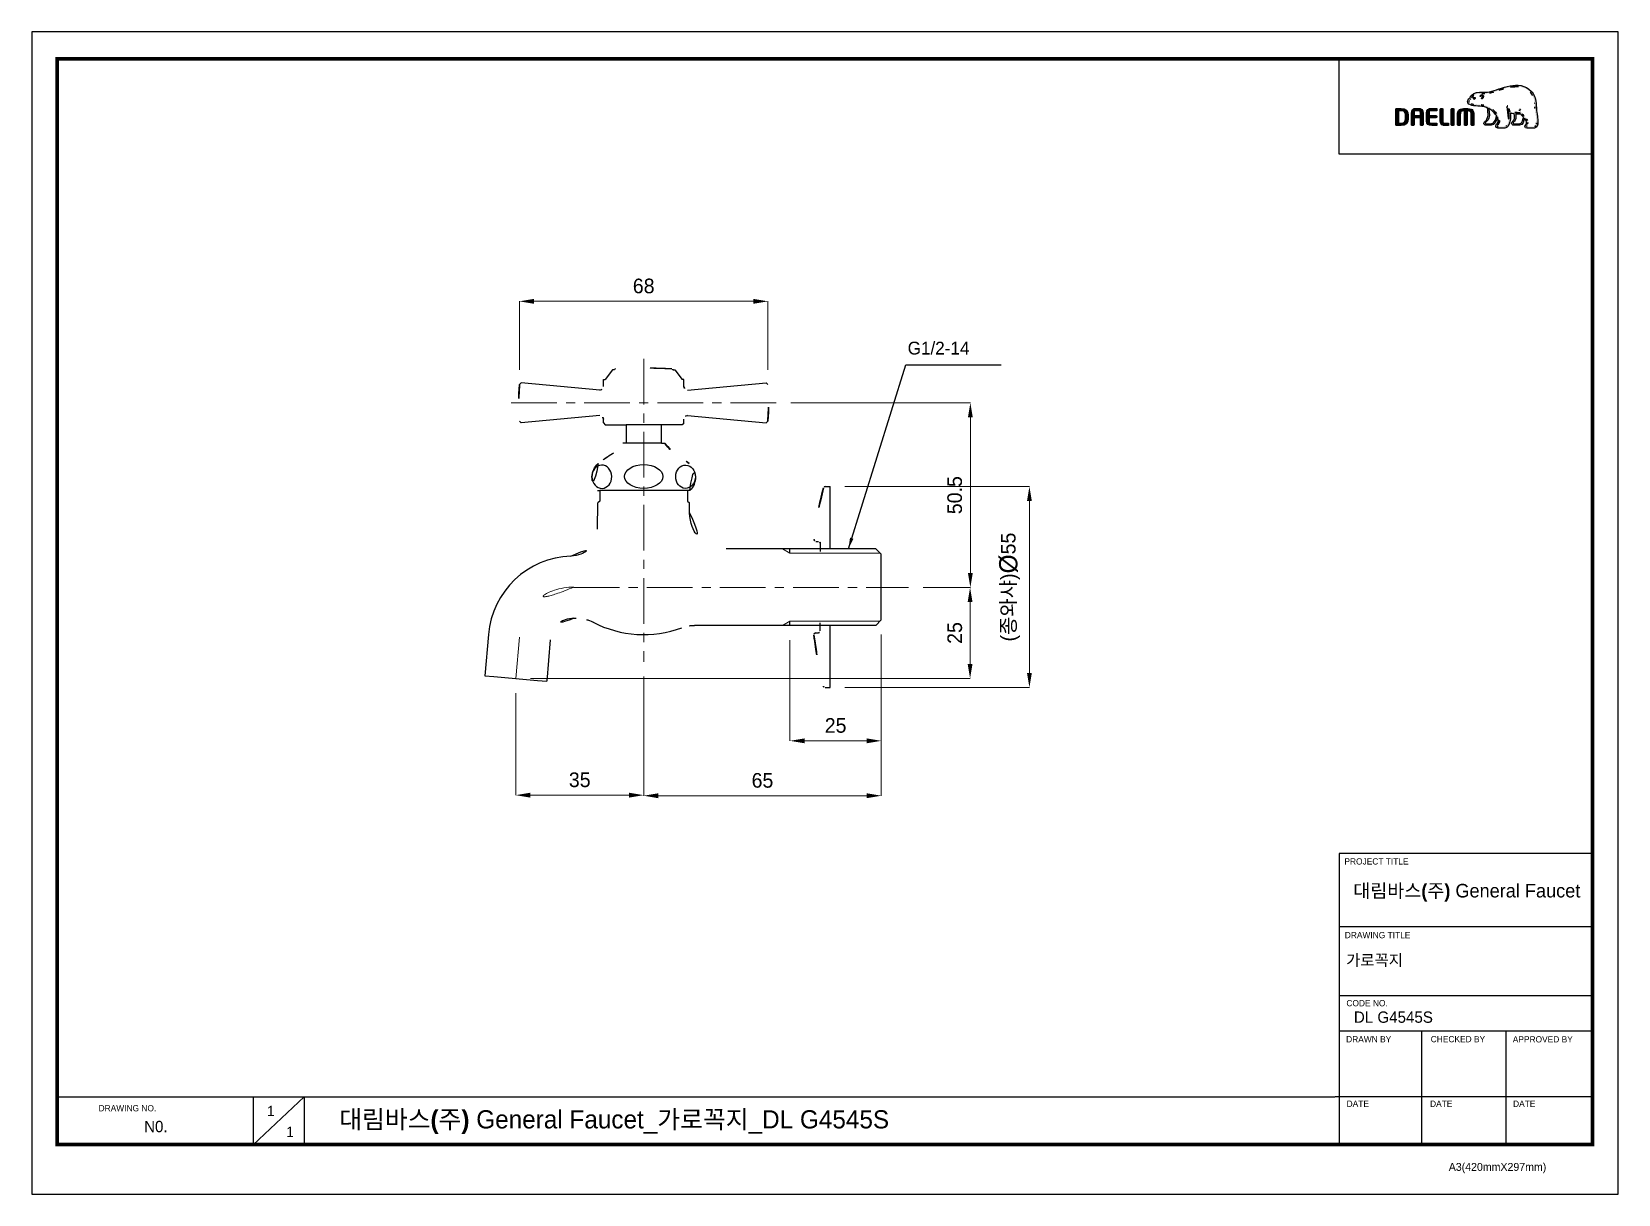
# Model space of a CAD drawing. Extents: x 16296677672 to 16296678106, y -37409616503 to -37409616185.
import ezdxf

# ---------------------------------------------------------------- set-up
doc = ezdxf.new("R2010")
doc.units = 0
doc.header["$LTSCALE"] = 10
doc.header["$MEASUREMENT"] = 0
doc.header["$PDMODE"] = 3
doc.header["$PDSIZE"] = -10
doc.linetypes.add('CENTER', pattern=[2, 1.25, -0.25, 0.25, -0.25])
doc.layers.get('0').update_dxf_attribs({"linetype": 'CONTINUOUS'})
doc.layers.get('DEFPOINTS').update_dxf_attribs({"linetype": 'CONTINUOUS'})
doc.layers.add('DIM & TEXT', color=4, linetype='CONTINUOUS', lineweight=9)
doc.layers.add('HIDDEN THIN', color=40, linetype='CONTINUOUS', lineweight=9)
doc.layers.add('DWG', color=7, linetype='CONTINUOUS')
doc.layers.add('레이어 1', color=7, linetype='CONTINUOUS')
doc.styles.add('Daelim Dimension', font='')
doc.styles.add('GHS', font='romans', dxfattribs={"bigfont": 'ghs'})
doc.styles.get("Standard").update_dxf_attribs({"font": 'SYMBOL'})
doc.styles.get('Daelim Dimension').set_extended_font_data('나눔고딕')
doc.dimstyles.new('DEFAULT', dxfattribs={"dimscale": 2, "dimtxt": 2, "dimasz": 2, "dimexe": 0, "dimexo": 2, "dimgap": 1, "dimtad": 1, "dimdec": 1, "dimzin": 9, "dimdsep": 46, "dimtxsty": 'Daelim Dimension', "dimcen": 0.5, "dimclrd": 252, "dimclre": 252, "dimclrt": 3, "dimadec": 1, "dimazin": 0, "dimtfac": 1, "dimtdec": 1, "dimtix": 1, "dimtmove": 0, "dimatfit": 3, "dimfxl": 1, "dimtolj": 1, "dimtzin": 1, "dimlwd": 9, "dimlwe": 9, "dimarcsym": 0})
doc.dimstyles.get("Standard").update_dxf_attribs({"dimtxt": 1, "dimasz": 0.18, "dimexe": 0.18, "dimexo": 0.0625, "dimgap": 0.5, "dimtad": 1, "dimzin": 0, "dimdsep": 46, "dimtxsty": 'Standard', "dimcen": 0.09, "dimadec": 0, "dimazin": 0, "dimtfac": 1, "dimtofl": 0, "dimtmove": 2, "dimatfit": 3, "dimfxl": 1, "dimtolj": 1, "dimtzin": 0, "dimarcsym": 0})

msp = doc.modelspace()

# ---------------------------------------------------------------- texts
at = {"color": 5, "ltscale": 40, "style": 'Daelim Dimension'}
for s, height, p in [('PROJECT TITLE', 1.71267418, (16296678030.606119, -37409616412.524727)), ('DRAWING TITLE', 1.71267418, (16296678030.715931, -37409616432.681992)), ('CODE NO.', 1.7126742, (16296678031.14543, -37409616451.296654)), ('DRAWN BY', 1.7126742, (16296678031.07826, -37409616461.168907)), ('CHECKED BY', 1.7126742, (16296678054.21838, -37409616461.138527)), ('APPROVED BY', 1.71267418, (16296678076.660641, -37409616461.193863)), ('DATE', 1.7126742, (16296678031.21203, -37409616478.820908)), ('DATE', 1.7126742, (16296678054.036249, -37409616478.820908)), ('DATE', 1.7126742, (16296678076.739389, -37409616478.820908)), ('DRAWING NO.', 1.71267418, (16296677689.81501, -37409616480.03447)), ('A3(420mmX297mm)', 2.16158088, (16296678059.15645, -37409616496.316597))]:
    msp.add_text(s, height=height, dxfattribs=at).set_placement(p)
at = {"attachment_point": 1, "style": 'Daelim Dimension'}
for s, insert, char_height, width in [('{\\fPretendard Variable SemiBold|b0|i0|c129|p2;\\C7;대림바스(주)} General Faucet', (16296678033.04096, -37409616417.826477), 3.70649658, 59.5717871), (' 가로꼭지', (16296678029.93561, -37409616437.145416), 3.0942349, 52.07281004), ('DL G4545S', (16296678033.192381, -37409616452.721558), 3.0942349, 52.07281004), ('1', (16296677735.873659, -37409616478.529823), 2.802749, 3.91154037), ('N0.', (16296677702.25765, -37409616482.643517), 3.0942349, 19.41122331), ('1', (16296677741.132851, -37409616484.242531), 2.802749, 3.91154037)]:
    msp.add_mtext(s, dxfattribs=dict(at, insert=insert, char_height=char_height, width=width))
at = {"color": 2, "insert": (16296677755.642401, -37409616479.738586), "char_height": 4.97287758, "width": 215.93014503, "attachment_point": 1, "style": 'Daelim Dimension'}
msp.add_mtext('{\\fPretendard Variable SemiBold|b0|i0|c129|p2;대림바스(주)} General Faucet_가로꼭지_DL G4545S', dxfattribs=at)
at = {"layer": 'DWG', "color": 2, "insert": (16296677911.12676, -37409616269.51458), "char_height": 3.5, "width": 43.69207045, "attachment_point": 1, "style": 'Daelim Dimension'}
msp.add_mtext('G1/2-14', dxfattribs=at)

# ---------------------------------------------------------------- blocks, each defined once
blk = doc.blocks.new('*D22')
at = {"color": 5, "lineweight": 9, "ltscale": 0.5, "transparency": 16777216}
for p, q in [((16296677804.92403, -37409616277.230713), (16296677804.92403, -37409616258.466843)), ((16296677868.924021, -37409616258.466843), (16296677808.92403, -37409616258.466843)), ((16296677872.924021, -37409616277.230522), (16296677872.924021, -37409616258.466843))]:
    blk.add_line(p, q, dxfattribs=at)
at = {"color": 5, "ltscale": 0.5, "transparency": 16777216}
for points in [[(16296677808.92403, -37409616257.800179), (16296677808.92403, -37409616259.133507), (16296677804.92403, -37409616258.466843)], [(16296677868.924021, -37409616257.800179), (16296677868.924021, -37409616259.133507), (16296677872.924021, -37409616258.466843)]]:
    blk.add_solid(points, dxfattribs=at)
at = {"layer": 'DEFPOINTS', "color": 0, "ltscale": 0.5, "transparency": 16777216}
for p in [(16296677804.92403, -37409616258.466843), (16296677804.92403, -37409616281.230713), (16296677872.924021, -37409616281.230522)]:
    blk.add_point(p, dxfattribs=at)
at = {"color": 7, "ltscale": 0.5, "transparency": 16777216, "insert": (16296677838.92403, -37409616254.289436), "char_height": 4, "attachment_point": 5, "style": 'Daelim Dimension'}
blk.add_mtext('\\A1;68', dxfattribs=at)
blk = doc.blocks.new('*D23')
at = {"color": 5, "lineweight": 9, "ltscale": 0.5, "transparency": 16777216}
for p, q in [((16296677879.176121, -37409616286.230713), (16296677928.286751, -37409616286.230713)), ((16296677928.286751, -37409616290.230713), (16296677928.286751, -37409616332.746231)), ((16296677915.37105, -37409616336.746231), (16296677928.286751, -37409616336.746231))]:
    blk.add_line(p, q, dxfattribs=at)
at = {"color": 5, "ltscale": 0.5, "transparency": 16777216}
for points in [[(16296677927.62009, -37409616290.230713), (16296677928.953421, -37409616290.230713), (16296677928.286751, -37409616286.230713)], [(16296677927.62009, -37409616332.746231), (16296677928.953421, -37409616332.746231), (16296677928.286751, -37409616336.746231)]]:
    blk.add_solid(points, dxfattribs=at)
at = {"layer": 'DEFPOINTS', "color": 0, "ltscale": 0.5, "transparency": 16777216}
for p in [(16296677875.176121, -37409616286.230713), (16296677911.37105, -37409616336.746231), (16296677928.286751, -37409616336.746231)]:
    blk.add_point(p, dxfattribs=at)
at = {"color": 7, "ltscale": 0.5, "transparency": 16777216, "insert": (16296677924.012079, -37409616311.488457), "char_height": 4, "attachment_point": 5, "rotation": 90, "style": 'Daelim Dimension'}
blk.add_mtext('\\A1;50.5', dxfattribs=at)
blk = doc.blocks.new('*D24')
at = {"color": 5, "lineweight": 9, "ltscale": 0.5, "transparency": 16777216}
for p, q in [((16296677893.940371, -37409616309.130707), (16296677944.440729, -37409616309.130707)), ((16296677944.440729, -37409616313.130707), (16296677944.440729, -37409616360.130707)), ((16296677893.940371, -37409616364.130707), (16296677944.440729, -37409616364.130707))]:
    blk.add_line(p, q, dxfattribs=at)
at = {"color": 5, "ltscale": 0.5, "transparency": 16777216}
for points in [[(16296677943.774059, -37409616313.130707), (16296677945.107389, -37409616313.130707), (16296677944.440729, -37409616309.130707)], [(16296677943.774059, -37409616360.130707), (16296677945.107389, -37409616360.130707), (16296677944.440729, -37409616364.130707)]]:
    blk.add_solid(points, dxfattribs=at)
at = {"layer": 'DEFPOINTS', "color": 0, "ltscale": 0.5, "transparency": 16777216}
for p in [(16296677889.940371, -37409616309.130707), (16296677889.940371, -37409616364.130707), (16296677944.440729, -37409616364.130707)]:
    blk.add_point(p, dxfattribs=at)
at = {"color": 7, "ltscale": 0.5, "transparency": 16777216, "insert": (16296677939.24688, -37409616336.630707), "char_height": 4, "attachment_point": 5, "rotation": 90, "style": 'Daelim Dimension'}
blk.add_mtext('\\A1;(종와샤){\\H1.25x;\\C256;Ø}55', dxfattribs=at)
blk = doc.blocks.new('*D25')
at = {"color": 5, "lineweight": 9, "ltscale": 0.5, "transparency": 16777216}
for p, q in [((16296677915.37105, -37409616336.746231), (16296677928.20965, -37409616336.746231)), ((16296677928.20965, -37409616340.746231), (16296677928.20965, -37409616357.630707)), ((16296677807.92403, -37409616361.630707), (16296677928.20965, -37409616361.630707))]:
    blk.add_line(p, q, dxfattribs=at)
at = {"color": 5, "ltscale": 0.5, "transparency": 16777216}
for points in [[(16296677927.54299, -37409616340.746231), (16296677928.87632, -37409616340.746231), (16296677928.20965, -37409616336.746231)], [(16296677927.54299, -37409616357.630707), (16296677928.87632, -37409616357.630707), (16296677928.20965, -37409616361.630707)]]:
    blk.add_solid(points, dxfattribs=at)
at = {"layer": 'DEFPOINTS', "color": 0, "ltscale": 0.5, "transparency": 16777216}
for p in [(16296677911.37105, -37409616336.746231), (16296677803.92403, -37409616361.630707), (16296677928.20965, -37409616361.630707)]:
    blk.add_point(p, dxfattribs=at)
at = {"color": 7, "ltscale": 0.5, "transparency": 16777216, "insert": (16296677924.032261, -37409616349.188469), "char_height": 4, "attachment_point": 5, "rotation": 90, "style": 'Daelim Dimension'}
blk.add_mtext('\\A1;25', dxfattribs=at)
blk = doc.blocks.new('*D26')
at = {"color": 5, "lineweight": 9, "ltscale": 0.5, "transparency": 16777216}
for p, q in [((16296677878.92403, -37409616351.130707), (16296677878.92403, -37409616378.686378)), ((16296677903.92403, -37409616349.630707), (16296677903.92403, -37409616378.686378)), ((16296677882.92403, -37409616378.686378), (16296677899.92403, -37409616378.686378))]:
    blk.add_line(p, q, dxfattribs=at)
at = {"color": 5, "ltscale": 0.5, "transparency": 16777216}
for points in [[(16296677882.92403, -37409616378.019707), (16296677882.92403, -37409616379.353043), (16296677878.92403, -37409616378.686378)], [(16296677899.92403, -37409616378.019707), (16296677899.92403, -37409616379.353043), (16296677903.92403, -37409616378.686378)]]:
    blk.add_solid(points, dxfattribs=at)
at = {"layer": 'DEFPOINTS', "color": 0, "ltscale": 0.5, "transparency": 16777216}
for p in [(16296677878.92403, -37409616347.130707), (16296677903.92403, -37409616345.630707), (16296677903.92403, -37409616378.686378)]:
    blk.add_point(p, dxfattribs=at)
at = {"color": 7, "ltscale": 0.5, "transparency": 16777216, "insert": (16296677891.42403, -37409616374.50898), "char_height": 4, "attachment_point": 5, "style": 'Daelim Dimension'}
blk.add_mtext('\\A1;25', dxfattribs=at)
blk = doc.blocks.new('*D27')
at = {"color": 5, "lineweight": 9, "ltscale": 0.5, "transparency": 16777216}
for p, q in [((16296677838.92403, -37409616361.100487), (16296677838.92403, -37409616393.548737)), ((16296677803.92403, -37409616365.630707), (16296677803.92403, -37409616393.548737)), ((16296677834.92403, -37409616393.548737), (16296677807.92403, -37409616393.548737))]:
    blk.add_line(p, q, dxfattribs=at)
at = {"color": 5, "ltscale": 0.5, "transparency": 16777216}
for points in [[(16296677807.92403, -37409616392.88208), (16296677807.92403, -37409616394.215408), (16296677803.92403, -37409616393.548737)], [(16296677834.92403, -37409616392.88208), (16296677834.92403, -37409616394.215408), (16296677838.92403, -37409616393.548737)]]:
    blk.add_solid(points, dxfattribs=at)
at = {"layer": 'DEFPOINTS', "color": 0, "ltscale": 0.5, "transparency": 16777216}
for p in [(16296677838.92403, -37409616357.100487), (16296677803.92403, -37409616361.630707), (16296677803.92403, -37409616393.548737)]:
    blk.add_point(p, dxfattribs=at)
at = {"color": 7, "ltscale": 0.5, "transparency": 16777216, "insert": (16296677821.42403, -37409616389.368477), "char_height": 4, "attachment_point": 5, "style": 'Daelim Dimension'}
blk.add_mtext('\\A1;35', dxfattribs=at)
blk = doc.blocks.new('*D28')
at = {"color": 5, "lineweight": 9, "ltscale": 0.5, "transparency": 16777216}
for p, q in [((16296677903.92, -37409616349.63), (16296677903.92, -37409616393.71)), ((16296677838.92, -37409616361.1), (16296677838.92, -37409616393.71)), ((16296677842.92, -37409616393.71), (16296677899.92, -37409616393.71))]:
    blk.add_line(p, q, dxfattribs=at)
at = {"color": 5, "ltscale": 0.5, "transparency": 16777216}
for points in [[(16296677842.92, -37409616393.04), (16296677842.92, -37409616394.38), (16296677838.92, -37409616393.71)], [(16296677899.92, -37409616393.04), (16296677899.92, -37409616394.38), (16296677903.92, -37409616393.71)]]:
    blk.add_solid(points, dxfattribs=at)
at = {"layer": 'DEFPOINTS', "color": 0, "ltscale": 0.5, "transparency": 16777216}
for p in [(16296677903.92, -37409616345.63), (16296677838.92, -37409616357.1), (16296677903.92, -37409616393.71)]:
    blk.add_point(p, dxfattribs=at)
at = {"color": 7, "ltscale": 0.5, "transparency": 16777216, "insert": (16296677871.42, -37409616389.53), "char_height": 4, "attachment_point": 5, "style": 'Daelim Dimension'}
blk.add_mtext('\\A1;65', dxfattribs=at)

# ---------------------------------------------------------------- dimensions: what is measured, and where the dimension line sits
at = {"color": 5, "ltscale": 0.5}
for base, p1, p2, picture, middle in [((16296677804.92403, -37409616258.466843), (16296677872.924021, -37409616281.230522), (16296677804.92403, -37409616281.230713), '*D22', (16296677838.92403, -37409616254.289436)), ((16296677903.92403, -37409616393.710564), (16296677838.92403, -37409616357.100487), (16296677903.92403, -37409616345.630707), '*D28', (16296677871.42403, -37409616389.533157)), ((16296677803.92403, -37409616393.548737), (16296677838.92403, -37409616357.100487), (16296677803.92403, -37409616361.630707), '*D27', (16296677821.42403, -37409616389.368477))]:
    dim = msp.add_linear_dim(base=base, p1=p1, p2=p2, dimstyle='DEFAULT', override={"dimclrd": 5, "dimclre": 5, "dimclrt": 7}, dxfattribs=at)
    dim.commit()
    dim.dimension.update_dxf_attribs({"geometry": picture, "text_midpoint": middle})
for base, p1, p2, override, picture, middle in [((16296677928.286751, -37409616336.746231), (16296677875.176121, -37409616286.230713), (16296677911.37105, -37409616336.746231), {"dimclrd": 5, "dimclre": 5, "dimclrt": 7}, '*D23', (16296677924.012079, -37409616311.488457)), ((16296677928.20965, -37409616361.630707), (16296677911.37105, -37409616336.746231), (16296677803.92403, -37409616361.630707), {"dimdec": 0, "dimclrd": 5, "dimclre": 5, "dimclrt": 7}, '*D25', (16296677924.032261, -37409616349.188469))]:
    dim = msp.add_linear_dim(base=base, p1=p1, p2=p2, angle=90, dimstyle='DEFAULT', override=override, dxfattribs=at)
    dim.commit()
    dim.dimension.update_dxf_attribs({"geometry": picture, "text_midpoint": middle})
dim = msp.add_linear_dim(base=(16296677944.440729, -37409616364.130707), p1=(16296677889.940371, -37409616309.130707), p2=(16296677889.940371, -37409616364.130707), angle=90, text='(종와샤){\\H1.25x;\\C256;Ø}<>', dimstyle='DEFAULT', override={"dimclrd": 5, "dimclre": 5, "dimclrt": 7}, dxfattribs=at)
dim.commit()
dim.dimension.update_dxf_attribs({"geometry": '*D24', "text_midpoint": (16296677939.24688, -37409616336.630707)})
dim = msp.add_linear_dim(base=(16296677903.92403, -37409616378.686378), p1=(16296677878.92403, -37409616347.130707), p2=(16296677903.92403, -37409616345.630707), text='25', dimstyle='DEFAULT', override={"dimclrd": 5, "dimclre": 5, "dimclrt": 7}, dxfattribs=at)
dim.commit()
dim.dimension.update_dxf_attribs({"geometry": '*D26', "text_midpoint": (16296677891.42403, -37409616374.50898)})

# ---------------------------------------------------------------- hatches: boundary and pattern name
at = {"layer": '레이어 1'}
h = msp.add_hatch(color=5, dxfattribs=at)
h.dxf.hatch_style = 1
edge = h.paths.add_edge_path(flags=16)
edge.add_spline(control_points=[(16296678082.92589, -37409616210.470688), (16296678082.736691, -37409616210.680138), (16296678082.49892, -37409616210.682007), (16296678082.48863, -37409616210.682007), (16296678082.48863, -37409616210.682007), (16296678080.584, -37409616210.682007), (16296678080.584, -37409616210.682007), (16296678080.514021, -37409616210.682007), (16296678080.46055, -37409616210.664467), (16296678080.42592, -37409616210.63028), (16296678080.39702, -37409616210.601967), (16296678080.38298, -37409616210.558907), (16296678080.38298, -37409616210.505547), (16296678080.38298, -37409616210.398148), (16296678080.46138, -37409616210.299393), (16296678080.54468, -37409616210.194557), (16296678080.62191, -37409616210.095337), (16296678080.695271, -37409616210.001266), (16296678080.73634, -37409616209.885658), (16296678080.84059, -37409616209.60508), (16296678080.829941, -37409616209.305771), (16296678080.70545, -37409616209.042038), (16296678080.480551, -37409616208.56488), (16296678080.14687, -37409616208.189987), (16296678079.82346, -37409616207.827744), (16296678079.82346, -37409616207.827744), (16296678079.71394, -37409616207.707458), (16296678079.71394, -37409616207.706291), (16296678079.29353, -37409616207.237808), (16296678078.859079, -37409616206.753151), (16296678078.8248, -37409616206.096046), (16296678078.816959, -37409616205.965942), (16296678078.756821, -37409616205.887306), (16296678078.673161, -37409616205.890823), (16296678078.673161, -37409616205.890823), (16296678078.54994, -37409616205.950012), (16296678078.54726, -37409616205.950012), (16296678078.51391, -37409616205.986771), (16296678078.49531, -37409616206.041512), (16296678078.49531, -37409616206.104477), (16296678078.49531, -37409616206.104477), (16296678078.49637, -37409616206.126694), (16296678078.49637, -37409616206.126938), (16296678078.51321, -37409616206.364464), (16296678078.569851, -37409616206.597527), (16296678078.66942, -37409616206.839493), (16296678078.66942, -37409616206.839493), (16296678078.67914, -37409616206.863853), (16296678078.67914, -37409616206.863853), (16296678078.67914, -37409616206.863853), (16296678078.653379, -37409616206.864777), (16296678078.653379, -37409616206.864777), (16296678077.43066, -37409616206.913223), (16296678076.23193, -37409616206.682487), (16296678075.879391, -37409616206.597527), (16296678075.661989, -37409616205.722794), (16296678075.30934, -37409616205.142906), (16296678075.29413, -37409616205.11834), (16296678075.26675, -37409616205.072937), (16296678075.22298, -37409616205.038063), (16296678075.180861, -37409616205.025887), (16296678075.180861, -37409616205.025887), (16296678075.07789, -37409616205.041344), (16296678075.06526, -37409616205.042976), (16296678075.056601, -37409616205.055847), (16296678075.03858, -37409616205.080177), (16296678074.9988, -37409616205.133553), (16296678074.9988, -37409616205.133553), (16296678074.9939, -37409616205.176376), (16296678074.9939, -37409616205.176376), (16296678074.9939, -37409616205.176376), (16296678075.026409, -37409616205.291496), (16296678075.026409, -37409616205.291496), (16296678075.053089, -37409616205.337608), (16296678075.680941, -37409616206.437477), (16296678075.680941, -37409616207.894211), (16296678075.680941, -37409616208.792824), (16296678075.44482, -37409616209.64064), (16296678074.979139, -37409616210.413834), (16296678074.86787, -37409616210.599403), (16296678074.72126, -37409616210.682007), (16296678074.50317, -37409616210.682007), (16296678074.50317, -37409616210.682007), (16296678072.62566, -37409616210.682007), (16296678072.62566, -37409616210.682007), (16296678072.563419, -37409616210.682007), (16296678072.43354, -37409616210.638237), (16296678072.43354, -37409616210.50251), (16296678072.43354, -37409616210.427628), (16296678072.50293, -37409616210.304771), (16296678072.61854, -37409616210.175369), (16296678073.400949, -37409616209.304138), (16296678072.949551, -37409616207.943336), (16296678072.19919, -37409616207.046837), (16296678071.47443, -37409616206.182159), (16296678070.29162, -37409616205.093987), (16296678068.772869, -37409616204.823708), (16296678068.23464, -37409616204.729637), (16296678067.350201, -37409616204.677231), (16296678066.635851, -37409616204.63485), (16296678066.635851, -37409616204.63485), (16296678065.913811, -37409616204.592041), (16296678065.913811, -37409616204.592041), (16296678065.543249, -37409616204.563721), (16296678064.93084, -37409616204.335793), (16296678064.74445, -37409616203.982887), (16296678064.665701, -37409616203.836632), (16296678064.674601, -37409616203.688293), (16296678064.77334, -37409616203.517677), (16296678064.83548, -37409616203.414726), (16296678064.92078, -37409616203.326263), (16296678065.02807, -37409616203.218613), (16296678065.146709, -37409616203.098572), (16296678065.268749, -37409616202.974297), (16296678065.363779, -37409616202.810493), (16296678065.363779, -37409616202.810493), (16296678065.391029, -37409616202.759247), (16296678065.391029, -37409616202.759247), (16296678065.75363, -37409616202.065643), (16296678066.500601, -37409616201.699387), (16296678067.612049, -37409616201.669907), (16296678067.612049, -37409616201.669907), (16296678068.238859, -37409616201.662903), (16296678068.238859, -37409616201.662903), (16296678068.92709, -37409616201.659393), (16296678069.708, -37409616201.655403), (16296678070.349649, -37409616201.517342), (16296678071.250839, -37409616201.323578), (16296678072.154949, -37409616201.014671), (16296678072.95282, -37409616200.74276), (16296678072.95282, -37409616200.74276), (16296678072.978331, -37409616200.734337), (16296678072.978331, -37409616200.734337), (16296678073.96516, -37409616200.396889), (16296678074.985701, -37409616200.047958), (16296678076.028919, -37409616199.878067), (16296678077.6985, -37409616199.601723), (16296678079.99124, -37409616199.610832), (16296678081.433701, -37409616201.230209), (16296678082.10042, -37409616201.979973), (16296678082.511101, -37409616203.011047), (16296678082.652439, -37409616204.295547), (16296678082.652439, -37409616204.295547), (16296678082.64707, -37409616204.291328), (16296678082.642139, -37409616204.286903), (16296678082.653601, -37409616204.312378), (16296678082.664379, -37409616204.456551), (16296678082.72382, -37409616205.27372), (16296678082.7409, -37409616205.666634), (16296678082.75893, -37409616206.072868), (16296678082.86165, -37409616206.826637), (16296678082.86165, -37409616206.826637), (16296678083.152769, -37409616209.347412), (16296678083.152769, -37409616209.347412), (16296678083.152769, -37409616209.347412), (16296678083.17008, -37409616209.653748), (16296678083.17008, -37409616209.653748), (16296678083.17008, -37409616210.015541), (16296678083.088181, -37409616210.290497), (16296678082.92589, -37409616210.470688)], knot_values=[0, 0, 0, 0, 1, 1, 1, 2, 2, 2, 3, 3, 3, 4, 4, 4, 5, 5, 5, 6, 6, 6, 7, 7, 7, 8, 8, 8, 9, 9, 9, 10, 10, 10, 11, 11, 11, 12, 12, 12, 13, 13, 13, 14, 14, 14, 15, 15, 15, 16, 16, 16, 17, 17, 17, 18, 18, 18, 19, 19, 19, 20, 20, 20, 21, 21, 21, 22, 22, 22, 23, 23, 23, 24, 24, 24, 25, 25, 25, 26, 26, 26, 27, 27, 27, 28, 28, 28, 29, 29, 29, 30, 30, 30, 31, 31, 31, 32, 32, 32, 33, 33, 33, 34, 34, 34, 35, 35, 35, 36, 36, 36, 37, 37, 37, 38, 38, 38, 39, 39, 39, 40, 40, 40, 41, 41, 41, 42, 42, 42, 43, 43, 43, 44, 44, 44, 45, 45, 45, 46, 46, 46, 47, 47, 47, 48, 48, 48, 49, 49, 49, 50, 50, 50, 51, 51, 51, 52, 52, 52, 53, 53, 53, 53], degree=3, periodic=0)
edge = h.paths.add_edge_path(flags=16)
edge.add_spline(control_points=[(16296678078.52293, -37409616209.925903), (16296678078.52293, -37409616209.925903), (16296678076.969191, -37409616209.925903), (16296678076.969191, -37409616209.925903), (16296678076.85429, -37409616209.925903), (16296678076.7635, -37409616209.834183), (16296678076.7635, -37409616209.717163), (16296678076.7635, -37409616209.635498), (16296678076.8344, -37409616209.531593), (16296678076.901449, -37409616209.460213), (16296678077.217489, -37409616209.157639), (16296678077.54077, -37409616208.741096), (16296678077.54077, -37409616207.950363), (16296678077.54077, -37409616207.950363), (16296678077.52076, -37409616207.591148), (16296678077.52076, -37409616207.58976), (16296678077.52076, -37409616207.58976), (16296678077.463659, -37409616207.240356), (16296678077.463659, -37409616207.240356), (16296678077.463659, -37409616207.240356), (16296678077.459681, -37409616207.218361), (16296678077.459681, -37409616207.218361), (16296678077.459681, -37409616207.218361), (16296678077.482611, -37409616207.220009), (16296678077.482611, -37409616207.220009), (16296678077.772329, -37409616207.240829), (16296678078.336069, -37409616207.272186), (16296678078.8743, -37409616207.246689), (16296678079.01096, -37409616207.464081), (16296678079.231171, -37409616207.743721), (16296678079.5527, -37409616208.11628), (16296678079.537951, -37409616208.301628), (16296678079.384451, -37409616209.925903), (16296678078.52293, -37409616209.925903)], knot_values=[0, 0, 0, 0, 1, 1, 1, 2, 2, 2, 3, 3, 3, 4, 4, 4, 5, 5, 5, 6, 6, 6, 7, 7, 7, 8, 8, 8, 9, 9, 9, 10, 10, 10, 11, 11, 11, 11], degree=3, periodic=0)
edge = h.paths.add_edge_path(flags=16)
edge.add_spline(control_points=[(16296678070.72665, -37409616209.925903), (16296678070.72665, -37409616209.925903), (16296678069.36282, -37409616209.925903), (16296678069.36282, -37409616209.925903), (16296678069.260559, -37409616209.925903), (16296678069.15056, -37409616209.84166), (16296678069.15056, -37409616209.717163), (16296678069.15056, -37409616209.641586), (16296678069.21398, -37409616209.547974), (16296678069.32959, -37409616209.455063), (16296678069.674761, -37409616209.180099), (16296678070.197781, -37409616208.764023), (16296678070.25441, -37409616207.615242), (16296678070.25441, -37409616207.615242), (16296678070.262239, -37409616207.301903), (16296678070.262239, -37409616207.301903), (16296678070.262239, -37409616206.813293), (16296678070.15028, -37409616206.223351), (16296678070.044041, -37409616205.696114), (16296678070.044041, -37409616205.696114), (16296678070.026711, -37409616205.642303), (16296678070.026711, -37409616205.642303), (16296678070.026711, -37409616205.642303), (16296678070.071409, -37409616205.677162), (16296678070.071409, -37409616205.677162), (16296678070.274759, -37409616205.802361), (16296678071.38867, -37409616206.557281), (16296678072.17918, -37409616207.6726), (16296678072.113649, -37409616208.200523), (16296678071.815981, -37409616209.925903), (16296678070.72665, -37409616209.925903)], knot_values=[0, 0, 0, 0, 1, 1, 1, 2, 2, 2, 3, 3, 3, 4, 4, 4, 5, 5, 5, 6, 6, 6, 7, 7, 7, 8, 8, 8, 9, 9, 9, 10, 10, 10, 10], degree=3, periodic=0)
edge = h.paths.add_edge_path()
edge.add_spline(control_points=[(16296678083.53772, -37409616209.309288), (16296678083.537239, -37409616209.305771), (16296678083.248011, -37409616206.774223), (16296678083.248011, -37409616206.774223), (16296678083.14094, -37409616206.017647), (16296678083.12549, -37409616205.614197), (16296678083.11158, -37409616205.256653), (16296678083.11158, -37409616205.256653), (16296678083.03998, -37409616204.257156), (16296678083.03998, -37409616204.256462), (16296678082.88763, -37409616202.888428), (16296678082.44488, -37409616201.783409), (16296678081.72341, -37409616200.975357), (16296678080.164881, -37409616199.224228), (16296678077.73196, -37409616199.205742), (16296678075.964689, -37409616199.497093), (16296678074.880859, -37409616199.676353), (16296678073.844879, -37409616200.029961), (16296678072.84329, -37409616200.372543), (16296678072.84329, -37409616200.372543), (16296678072.81101, -37409616200.384003), (16296678072.81101, -37409616200.384003), (16296678072.028009, -37409616200.651009), (16296678071.139441, -37409616200.955009), (16296678070.267521, -37409616201.140793), (16296678069.66844, -37409616201.268806), (16296678068.9182, -37409616201.274658), (16296678068.255461, -37409616201.278183), (16296678068.255461, -37409616201.278183), (16296678067.599529, -37409616201.286133), (16296678067.599529, -37409616201.286133), (16296678066.33913, -37409616201.317253), (16296678065.48065, -37409616201.7537), (16296678065.047029, -37409616202.582802), (16296678065.047029, -37409616202.582802), (16296678065.027491, -37409616202.618591), (16296678065.027491, -37409616202.618591), (16296678064.955759, -37409616202.744278), (16296678064.8494, -37409616202.850983), (16296678064.75416, -37409616202.946457), (16296678064.6492, -37409616203.052238), (16296678064.53091, -37409616203.170883), (16296678064.44058, -37409616203.324387), (16296678064.34989, -37409616203.478149), (16296678064.30415, -37409616203.633987), (16296678064.30415, -37409616203.787033), (16296678064.30415, -37409616203.915741), (16296678064.336439, -37409616204.042107), (16296678064.40127, -37409616204.162849), (16296678064.66921, -37409616204.6688), (16296678065.4335, -37409616204.941879), (16296678065.889589, -37409616204.974419), (16296678065.889589, -37409616204.974419), (16296678066.56097, -37409616205.016541), (16296678066.577, -37409616205.017937), (16296678067.24827, -37409616205.055847), (16296678068.167589, -37409616205.108971), (16296678068.704309, -37409616205.203751), (16296678069.018129, -37409616205.259209), (16296678069.37476, -37409616205.371773), (16296678069.70331, -37409616205.526459), (16296678069.726709, -37409616205.611641), (16296678069.897301, -37409616206.370079), (16296678069.897301, -37409616207.302383), (16296678069.897301, -37409616207.302383), (16296678069.890051, -37409616207.598183), (16296678069.890051, -37409616207.598183), (16296678069.840561, -37409616208.581261), (16296678069.411961, -37409616208.924789), (16296678069.097919, -37409616209.176117), (16296678069.06608, -37409616209.201172), (16296678068.786209, -37409616209.43354), (16296678068.766081, -37409616209.713188), (16296678068.75181, -37409616209.871384), (16296678068.797091, -37409616210.015541), (16296678068.89315, -37409616210.119202), (16296678068.99728, -37409616210.231529), (16296678069.1556, -37409616210.288383), (16296678069.36282, -37409616210.288383), (16296678069.36282, -37409616210.288383), (16296678070.72665, -37409616210.288383), (16296678070.72665, -37409616210.288383), (16296678071.747419, -37409616210.288383), (16296678072.25242, -37409616209.18924), (16296678072.40604, -37409616208.159576), (16296678072.40604, -37409616208.159576), (16296678072.40921, -37409616208.014717), (16296678072.40921, -37409616208.014717), (16296678072.40921, -37409616208.014717), (16296678072.45134, -37409616208.08725), (16296678072.45134, -37409616208.08725), (16296678072.582251, -37409616208.378601), (16296678072.661011, -37409616208.726822), (16296678072.661011, -37409616208.989143), (16296678072.661011, -37409616209.357246), (16296678072.547041, -37409616209.678787), (16296678072.33057, -37409616209.918411), (16296678072.27594, -37409616209.972481), (16296678072.00296, -37409616210.255386), (16296678072.00296, -37409616210.537849), (16296678072.00296, -37409616210.537849), (16296678072.005421, -37409616210.584427), (16296678072.005421, -37409616210.584427), (16296678072.04414, -37409616210.918129), (16296678072.31419, -37409616211.067192), (16296678072.56506, -37409616211.067192), (16296678072.56506, -37409616211.067192), (16296678074.50317, -37409616211.067192), (16296678074.50317, -37409616211.067192), (16296678074.85301, -37409616211.067192), (16296678075.13183, -37409616210.909691), (16296678075.310961, -37409616210.612511), (16296678075.804171, -37409616209.793694), (16296678076.054079, -37409616208.904427), (16296678076.054079, -37409616207.970253), (16296678076.054079, -37409616207.678673), (16296678076.02659, -37409616207.367439), (16296678075.972759, -37409616207.044487), (16296678075.972759, -37409616207.044487), (16296678075.96809, -37409616207.018753), (16296678075.96809, -37409616207.018753), (16296678075.96809, -37409616207.018753), (16296678075.99382, -37409616207.024139), (16296678075.99382, -37409616207.024139), (16296678076.227011, -37409616207.069313), (16296678076.60214, -37409616207.134361), (16296678077.06571, -37409616207.184433), (16296678077.06571, -37409616207.184433), (16296678077.079189, -37409616207.186073), (16296678077.079189, -37409616207.186073), (16296678077.079189, -37409616207.186073), (16296678077.14155, -37409616207.541313), (16296678077.14155, -37409616207.541313), (16296678077.14155, -37409616207.541313), (16296678077.15523, -37409616207.625549), (16296678077.15523, -37409616207.626953), (16296678077.15523, -37409616207.626953), (16296678077.173719, -37409616207.941238), (16296678077.173719, -37409616207.941238), (16296678077.173719, -37409616208.695473), (16296678076.83112, -37409616209.023552), (16296678076.646959, -37409616209.199516), (16296678076.644369, -37409616209.201874), (16296678076.38744, -37409616209.46302), (16296678076.359591, -37409616209.694687), (16296678076.359591, -37409616209.694687), (16296678076.350691, -37409616209.765846), (16296678076.350691, -37409616209.765846), (16296678076.350691, -37409616209.838623), (16296678076.36941, -37409616209.981369), (16296678076.49671, -37409616210.112892), (16296678076.60881, -37409616210.22966), (16296678076.78233, -37409616210.288383), (16296678077.013069, -37409616210.288383), (16296678077.013069, -37409616210.288383), (16296678078.52293, -37409616210.288383), (16296678078.52293, -37409616210.288383), (16296678079.439911, -37409616210.288383), (16296678079.715931, -37409616209.122543), (16296678079.8272, -37409616208.46917), (16296678079.8272, -37409616208.46917), (16296678079.832359, -37409616208.401779), (16296678079.832359, -37409616208.401779), (16296678079.832359, -37409616208.401779), (16296678079.86862, -37409616208.451149), (16296678079.86862, -37409616208.451149), (16296678080.080059, -37409616208.721207), (16296678080.265511, -37409616209.021446), (16296678080.35478, -37409616209.208199), (16296678080.401699, -37409616209.305313), (16296678080.42697, -37409616209.413193), (16296678080.42697, -37409616209.521301), (16296678080.42697, -37409616209.521301), (16296678080.392811, -37409616209.739861), (16296678080.392811, -37409616209.739861), (16296678080.357479, -37409616209.858513), (16296678080.276501, -37409616209.967796), (16296678080.19729, -37409616210.07357), (16296678080.081091, -37409616210.22451), (16296678079.961281, -37409616210.381058), (16296678079.961281, -37409616210.571083), (16296678079.961281, -37409616210.571083), (16296678079.972521, -37409616210.67569), (16296678079.972521, -37409616210.67569), (16296678080.02774, -37409616210.927963), (16296678080.232161, -37409616211.067192), (16296678080.547729, -37409616211.067192), (16296678080.547729, -37409616211.067192), (16296678082.4877, -37409616211.067192), (16296678082.4877, -37409616211.067192), (16296678082.530279, -37409616211.067192), (16296678082.909389, -37409616211.057831), (16296678083.206341, -37409616210.736526), (16296678083.443399, -37409616210.47982), (16296678083.55854, -37409616210.126907), (16296678083.55854, -37409616209.658417), (16296678083.55854, -37409616209.658417), (16296678083.537951, -37409616209.310921), (16296678083.53772, -37409616209.309288)], knot_values=[0, 0, 0, 0, 1, 1, 1, 2, 2, 2, 3, 3, 3, 4, 4, 4, 5, 5, 5, 6, 6, 6, 7, 7, 7, 8, 8, 8, 9, 9, 9, 10, 10, 10, 11, 11, 11, 12, 12, 12, 13, 13, 13, 14, 14, 14, 15, 15, 15, 16, 16, 16, 17, 17, 17, 18, 18, 18, 19, 19, 19, 20, 20, 20, 21, 21, 21, 22, 22, 22, 23, 23, 23, 24, 24, 24, 25, 25, 25, 26, 26, 26, 27, 27, 27, 28, 28, 28, 29, 29, 29, 30, 30, 30, 31, 31, 31, 32, 32, 32, 33, 33, 33, 34, 34, 34, 35, 35, 35, 36, 36, 36, 37, 37, 37, 38, 38, 38, 39, 39, 39, 40, 40, 40, 41, 41, 41, 42, 42, 42, 43, 43, 43, 44, 44, 44, 45, 45, 45, 46, 46, 46, 47, 47, 47, 48, 48, 48, 49, 49, 49, 50, 50, 50, 51, 51, 51, 52, 52, 52, 53, 53, 53, 54, 54, 54, 55, 55, 55, 56, 56, 56, 57, 57, 57, 58, 58, 58, 59, 59, 59, 60, 60, 60, 61, 61, 61, 62, 62, 62, 63, 63, 63, 64, 64, 64, 65, 65, 65, 66, 66, 66, 66], degree=3, periodic=0)
edge = h.paths.add_edge_path(flags=0)
edge.add_spline(control_points=[(16296678065.85659, -37409616202.762283), (16296678065.85659, -37409616202.762283), (16296678066.138809, -37409616202.63475), (16296678066.48844, -37409616202.769547), (16296678066.48844, -37409616202.769547), (16296678066.531719, -37409616202.788017), (16296678066.47533, -37409616202.867828), (16296678066.30508, -37409616203.096687), (16296678066.137289, -37409616203.14608), (16296678066.137289, -37409616203.14608), (16296678066.137289, -37409616203.14608), (16296678066.01573, -37409616203.188904), (16296678065.947399, -37409616203.106056), (16296678065.80933, -37409616202.944122), (16296678065.80512, -37409616202.849823), (16296678065.80512, -37409616202.849823), (16296678065.80512, -37409616202.849823), (16296678065.79084, -37409616202.779839), (16296678065.85659, -37409616202.762283)], knot_values=[0, 0, 0, 0, 1, 1, 1, 2, 2, 2, 3, 3, 3, 4, 4, 4, 5, 5, 5, 6, 6, 6, 6], degree=3, periodic=0)
edge = h.paths.add_edge_path(flags=0)
edge.add_spline(control_points=[(16296678067.71899, -37409616202.243263), (16296678067.67675, -37409616202.289352), (16296678067.673479, -37409616202.366112), (16296678067.71899, -37409616202.406593), (16296678067.76252, -37409616202.445908), (16296678067.83798, -37409616202.435608), (16296678067.88011, -37409616202.389267), (16296678067.902571, -37409616202.366112), (16296678068.134251, -37409616202.091141), (16296678068.334101, -37409616202.231773), (16296678068.407101, -37409616202.28421), (16296678068.43729, -37409616202.35862), (16296678068.42654, -37409616202.454803), (16296678068.409451, -37409616202.609001), (16296678068.275709, -37409616202.784058), (16296678068.18223, -37409616202.843964), (16296678068.129919, -37409616202.875793), (16296678068.095409, -37409616202.944122), (16296678068.120211, -37409616202.999352), (16296678068.144779, -37409616203.054337), (16296678068.21475, -37409616203.070732), (16296678068.27091, -37409616203.04451), (16296678068.438231, -37409616202.964478), (16296678068.6492, -37409616202.697243), (16296678068.678101, -37409616202.448013), (16296678068.697281, -37409616202.274384), (16296678068.61936, -37409616202.132561), (16296678068.480591, -37409616202.036873), (16296678068.18223, -37409616201.825073), (16296678067.84407, -37409616202.108452), (16296678067.71899, -37409616202.243263)], knot_values=[0, 0, 0, 0, 1, 1, 1, 2, 2, 2, 3, 3, 3, 4, 4, 4, 5, 5, 5, 6, 6, 6, 7, 7, 7, 8, 8, 8, 9, 9, 9, 10, 10, 10, 10], degree=3, periodic=0)
edge = h.paths.add_edge_path(flags=0)
edge.add_spline(control_points=[(16296678067.680849, -37409616202.449883), (16296678067.680849, -37409616202.449883), (16296678067.680849, -37409616202.449883), (16296678067.680849, -37409616202.449883), (16296678067.680849, -37409616202.449883), (16296678067.680849, -37409616202.449883), (16296678067.680849, -37409616202.449883)], knot_values=[0, 0, 0, 0, 1, 1, 1, 2, 2, 2, 2], degree=3, periodic=0)
h = msp.add_hatch(color=5, dxfattribs=at)
h.dxf.hatch_style = 2
edge = h.paths.add_edge_path()
edge.add_spline(control_points=[(16296678065.85659, -37409616202.762283), (16296678065.85659, -37409616202.762283), (16296678066.138809, -37409616202.63475), (16296678066.48844, -37409616202.769547), (16296678066.48844, -37409616202.769547), (16296678066.531719, -37409616202.788017), (16296678066.47533, -37409616202.867828), (16296678066.30508, -37409616203.096687), (16296678066.137289, -37409616203.14608), (16296678066.137289, -37409616203.14608), (16296678066.137289, -37409616203.14608), (16296678066.01573, -37409616203.188904), (16296678065.947399, -37409616203.106056), (16296678065.80933, -37409616202.944122), (16296678065.80512, -37409616202.849823), (16296678065.80512, -37409616202.849823), (16296678065.80512, -37409616202.849823), (16296678065.79084, -37409616202.779839), (16296678065.85659, -37409616202.762283)], knot_values=[0, 0, 0, 0, 1, 1, 1, 2, 2, 2, 3, 3, 3, 4, 4, 4, 5, 5, 5, 6, 6, 6, 6], degree=3, periodic=0)
h = msp.add_hatch(color=5, dxfattribs=at)
h.dxf.hatch_style = 2
edge = h.paths.add_edge_path()
edge.add_spline(control_points=[(16296678067.71899, -37409616202.243263), (16296678067.67675, -37409616202.289352), (16296678067.673479, -37409616202.366112), (16296678067.71899, -37409616202.406593), (16296678067.76252, -37409616202.445908), (16296678067.83798, -37409616202.435608), (16296678067.88011, -37409616202.389267), (16296678067.902571, -37409616202.366112), (16296678068.134251, -37409616202.091141), (16296678068.334101, -37409616202.231773), (16296678068.407101, -37409616202.28421), (16296678068.43729, -37409616202.35862), (16296678068.42654, -37409616202.454803), (16296678068.409451, -37409616202.609001), (16296678068.275709, -37409616202.784058), (16296678068.18223, -37409616202.843964), (16296678068.129919, -37409616202.875793), (16296678068.095409, -37409616202.944122), (16296678068.120211, -37409616202.999352), (16296678068.144779, -37409616203.054337), (16296678068.21475, -37409616203.070732), (16296678068.27091, -37409616203.04451), (16296678068.438231, -37409616202.964478), (16296678068.6492, -37409616202.697243), (16296678068.678101, -37409616202.448013), (16296678068.697281, -37409616202.274384), (16296678068.61936, -37409616202.132561), (16296678068.480591, -37409616202.036873), (16296678068.18223, -37409616201.825073), (16296678067.84407, -37409616202.108452), (16296678067.71899, -37409616202.243263)], knot_values=[0, 0, 0, 0, 1, 1, 1, 2, 2, 2, 3, 3, 3, 4, 4, 4, 5, 5, 5, 6, 6, 6, 7, 7, 7, 8, 8, 8, 9, 9, 9, 10, 10, 10, 10], degree=3, periodic=0)
h = msp.add_hatch(color=5, dxfattribs=at)
h.dxf.hatch_style = 2
edge = h.paths.add_edge_path()
edge.add_spline(control_points=[(16296678047.34643, -37409616208.44577), (16296678047.34643, -37409616209.330811), (16296678046.94264, -37409616209.761398), (16296678046.11154, -37409616209.761398), (16296678046.11154, -37409616209.761398), (16296678045.54294, -37409616209.75087), (16296678045.394751, -37409616209.748291), (16296678045.394751, -37409616209.748291), (16296678045.394751, -37409616206.354858), (16296678045.394751, -37409616206.354858), (16296678045.68926, -37409616206.325607), (16296678046.1078, -37409616206.320702), (16296678046.11195, -37409616206.320702), (16296678046.96557, -37409616206.320702), (16296678047.34643, -37409616206.726227), (16296678047.34643, -37409616207.635147), (16296678047.34643, -37409616207.635147), (16296678047.34643, -37409616208.44577), (16296678047.34643, -37409616208.44577)], knot_values=[0, 0, 0, 0, 1, 1, 1, 2, 2, 2, 3, 3, 3, 4, 4, 4, 5, 5, 5, 6, 6, 6, 6], degree=3, periodic=0)
edge = h.paths.add_edge_path()
edge.add_spline(control_points=[(16296678046.11154, -37409616205.683243), (16296678045.650181, -37409616205.683243), (16296678045.051689, -37409616205.711563), (16296678044.855419, -37409616205.743141), (16296678044.732679, -37409616205.763741), (16296678044.65399, -37409616205.855476), (16296678044.65399, -37409616205.9767), (16296678044.65399, -37409616205.9767), (16296678044.65399, -37409616210.104919), (16296678044.65399, -37409616210.104919), (16296678044.65399, -37409616210.231987), (16296678044.733431, -37409616210.321404), (16296678044.861389, -37409616210.339172), (16296678045.04701, -37409616210.370064), (16296678045.64357, -37409616210.398148), (16296678046.11154, -37409616210.398148), (16296678047.39978, -37409616210.398148), (16296678048.08041, -37409616209.722794), (16296678048.08041, -37409616208.44577), (16296678048.08041, -37409616208.44577), (16296678048.08041, -37409616207.635147), (16296678048.08041, -37409616207.635147), (16296678048.08041, -37409616206.358147), (16296678047.39978, -37409616205.683243), (16296678046.11154, -37409616205.683243)], knot_values=[0, 0, 0, 0, 1, 1, 1, 2, 2, 2, 3, 3, 3, 4, 4, 4, 5, 5, 5, 6, 6, 6, 7, 7, 7, 8, 8, 8, 8], degree=3, periodic=0)
h = msp.add_hatch(color=5, dxfattribs=at)
h.dxf.hatch_style = 2
edge = h.paths.add_edge_path()
edge.add_spline(control_points=[(16296678051.402821, -37409616207.630234), (16296678051.402821, -37409616207.630234), (16296678049.66573, -37409616207.630234), (16296678049.66573, -37409616207.630234), (16296678049.66573, -37409616207.565659), (16296678049.66573, -37409616207.010803), (16296678049.66573, -37409616207.010803), (16296678049.66573, -37409616206.43161), (16296678049.83791, -37409616206.333328), (16296678050.354441, -37409616206.333328), (16296678050.354441, -37409616206.333328), (16296678050.71464, -37409616206.333328), (16296678050.71464, -37409616206.333328), (16296678051.230881, -37409616206.333328), (16296678051.402821, -37409616206.43161), (16296678051.402821, -37409616207.010803), (16296678051.402821, -37409616207.010803), (16296678051.402821, -37409616207.565659), (16296678051.402821, -37409616207.630234)], knot_values=[0, 0, 0, 0, 1, 1, 1, 2, 2, 2, 3, 3, 3, 4, 4, 4, 5, 5, 5, 6, 6, 6, 6], degree=3, periodic=0)
edge = h.paths.add_edge_path()
edge.add_spline(control_points=[(16296678050.71464, -37409616205.683243), (16296678050.71464, -37409616205.683243), (16296678050.354441, -37409616205.683243), (16296678050.354441, -37409616205.683243), (16296678049.370411, -37409616205.683243), (16296678048.93169, -37409616206.092537), (16296678048.93169, -37409616207.010803), (16296678048.93169, -37409616207.010803), (16296678048.93169, -37409616210.152206), (16296678048.93169, -37409616210.152206), (16296678048.93169, -37409616210.262657), (16296678049.021441, -37409616210.356247), (16296678049.12738, -37409616210.356247), (16296678049.12738, -37409616210.356247), (16296678049.471029, -37409616210.356247), (16296678049.471029, -37409616210.356247), (16296678049.59284, -37409616210.356247), (16296678049.66573, -37409616210.252823), (16296678049.66573, -37409616210.152206), (16296678049.66573, -37409616210.152206), (16296678049.66573, -37409616208.347023), (16296678049.66573, -37409616208.276581), (16296678049.66573, -37409616208.276581), (16296678051.402821, -37409616208.276581), (16296678051.402821, -37409616208.276581), (16296678051.402821, -37409616208.347023), (16296678051.402821, -37409616210.152206), (16296678051.402821, -37409616210.152206), (16296678051.402821, -37409616210.264748), (16296678051.49157, -37409616210.356247), (16296678051.60091, -37409616210.356247), (16296678051.60091, -37409616210.356247), (16296678051.94035, -37409616210.356247), (16296678051.94035, -37409616210.356247), (16296678052.059349, -37409616210.356247), (16296678052.139429, -37409616210.250717), (16296678052.139429, -37409616210.152206), (16296678052.139429, -37409616210.152206), (16296678052.139429, -37409616207.010803), (16296678052.139429, -37409616207.010803), (16296678052.139429, -37409616206.092537), (16296678051.699841, -37409616205.683243), (16296678050.71464, -37409616205.683243)], knot_values=[0, 0, 0, 0, 1, 1, 1, 2, 2, 2, 3, 3, 3, 4, 4, 4, 5, 5, 5, 6, 6, 6, 7, 7, 7, 8, 8, 8, 9, 9, 9, 10, 10, 10, 11, 11, 11, 12, 12, 12, 13, 13, 13, 14, 14, 14, 14], degree=3, periodic=0)
h = msp.add_hatch(color=5, dxfattribs=at)
h.dxf.hatch_style = 2
edge = h.paths.add_edge_path()
edge.add_spline(control_points=[(16296678053.072969, -37409616206.883743), (16296678053.072969, -37409616206.883743), (16296678053.072969, -37409616209.196274), (16296678053.072969, -37409616209.196274), (16296678053.072969, -37409616210.005241), (16296678053.53503, -37409616210.398148), (16296678054.48583, -37409616210.398148), (16296678054.905519, -37409616210.398148), (16296678055.476761, -37409616210.390427), (16296678055.705151, -37409616210.369133), (16296678055.70188, -37409616210.369133), (16296678055.815901, -37409616210.358124), (16296678055.815901, -37409616210.358124), (16296678055.815901, -37409616210.358124), (16296678055.8489, -37409616210.354858), (16296678055.8489, -37409616210.354858), (16296678055.8489, -37409616210.354858), (16296678055.8489, -37409616209.736122), (16296678055.8489, -37409616209.736122), (16296678055.8489, -37409616209.736122), (16296678054.491039, -37409616209.736122), (16296678054.491039, -37409616209.736122), (16296678053.810749, -37409616209.736122), (16296678053.810749, -37409616209.544228), (16296678053.810749, -37409616209.196274), (16296678053.810749, -37409616209.196274), (16296678053.810749, -37409616208.339287), (16296678053.810749, -37409616208.272362), (16296678053.880659, -37409616208.272362), (16296678055.636, -37409616208.272362), (16296678055.636, -37409616208.272362), (16296678055.750959, -37409616208.272362), (16296678055.84462, -37409616208.181107), (16296678055.84462, -37409616208.068787), (16296678055.84462, -37409616208.068787), (16296678055.84462, -37409616207.839439), (16296678055.84462, -37409616207.839439), (16296678055.84462, -37409616207.726433), (16296678055.750959, -37409616207.634918), (16296678055.636, -37409616207.634918), (16296678055.636, -37409616207.634918), (16296678053.880659, -37409616207.634918), (16296678053.810749, -37409616207.634918), (16296678053.810749, -37409616207.568459), (16296678053.810749, -37409616206.883743), (16296678053.810749, -37409616206.883743), (16296678053.810749, -37409616206.536217), (16296678053.810749, -37409616206.344803), (16296678054.491039, -37409616206.344803), (16296678054.491039, -37409616206.344803), (16296678055.84837, -37409616206.350182), (16296678055.84837, -37409616206.350182), (16296678055.84837, -37409616206.350182), (16296678055.84837, -37409616205.735191), (16296678055.84837, -37409616205.735191), (16296678055.84837, -37409616205.735191), (16296678055.70439, -37409616205.719749), (16296678055.70439, -37409616205.719749), (16296678055.43733, -37409616205.695648), (16296678054.825041, -37409616205.683243), (16296678054.48583, -37409616205.683243), (16296678053.53503, -37409616205.683243), (16296678053.072969, -37409616206.075684), (16296678053.072969, -37409616206.883743)], knot_values=[0, 0, 0, 0, 1, 1, 1, 2, 2, 2, 3, 3, 3, 4, 4, 4, 5, 5, 5, 6, 6, 6, 7, 7, 7, 8, 8, 8, 9, 9, 9, 10, 10, 10, 11, 11, 11, 12, 12, 12, 13, 13, 13, 14, 14, 14, 15, 15, 15, 16, 16, 16, 17, 17, 17, 18, 18, 18, 19, 19, 19, 20, 20, 20, 21, 21, 21, 21], degree=3, periodic=0)
h = msp.add_hatch(color=5, dxfattribs=at)
h.dxf.hatch_style = 2
edge = h.paths.add_edge_path()
edge.add_spline(control_points=[(16296678057.027731, -37409616205.725143), (16296678056.91412, -37409616205.725143), (16296678056.817829, -37409616205.818977), (16296678056.817829, -37409616205.930359), (16296678056.817829, -37409616205.930359), (16296678056.817829, -37409616209.196274), (16296678056.817829, -37409616209.196274), (16296678056.817829, -37409616210.261253), (16296678057.54468, -37409616210.398148), (16296678058.177441, -37409616210.398148), (16296678058.64172, -37409616210.398148), (16296678058.760839, -37409616210.378479), (16296678058.898319, -37409616210.355553), (16296678058.898319, -37409616210.355553), (16296678058.978479, -37409616210.342918), (16296678058.978479, -37409616210.342918), (16296678058.977301, -37409616210.343391), (16296678059.0846, -37409616210.330063), (16296678059.0846, -37409616210.330063), (16296678059.0846, -37409616210.330063), (16296678059.11643, -37409616210.325844), (16296678059.11643, -37409616210.325844), (16296678059.11643, -37409616210.325844), (16296678059.11643, -37409616209.736122), (16296678059.11643, -37409616209.736122), (16296678059.11643, -37409616209.736122), (16296678058.18446, -37409616209.736122), (16296678058.18446, -37409616209.736122), (16296678057.554029, -37409616209.736122), (16296678057.554029, -37409616209.498131), (16296678057.554029, -37409616209.267174), (16296678057.554029, -37409616209.267174), (16296678057.554029, -37409616205.930359), (16296678057.554029, -37409616205.930359), (16296678057.554029, -37409616205.818977), (16296678057.458549, -37409616205.725143), (16296678057.345289, -37409616205.725143), (16296678057.345289, -37409616205.725143), (16296678057.027731, -37409616205.725143), (16296678057.027731, -37409616205.725143)], knot_values=[0, 0, 0, 0, 1, 1, 1, 2, 2, 2, 3, 3, 3, 4, 4, 4, 5, 5, 5, 6, 6, 6, 7, 7, 7, 8, 8, 8, 9, 9, 9, 10, 10, 10, 11, 11, 11, 12, 12, 12, 13, 13, 13, 13], degree=3, periodic=0)
h = msp.add_hatch(color=5, dxfattribs=at)
h.dxf.hatch_style = 2
edge = h.paths.add_edge_path()
edge.add_spline(control_points=[(16296678060.027559, -37409616205.725143), (16296678059.90493, -37409616205.725143), (16296678059.83169, -37409616205.826462), (16296678059.83169, -37409616205.924294), (16296678059.83169, -37409616205.924294), (16296678059.83169, -37409616210.152206), (16296678059.83169, -37409616210.152206), (16296678059.83169, -37409616210.264748), (16296678059.91968, -37409616210.356247), (16296678060.027559, -37409616210.356247), (16296678060.027559, -37409616210.356247), (16296678060.370621, -37409616210.356247), (16296678060.370621, -37409616210.356247), (16296678060.493481, -37409616210.356247), (16296678060.566839, -37409616210.252823), (16296678060.566839, -37409616210.152206), (16296678060.566839, -37409616210.152206), (16296678060.566839, -37409616205.924294), (16296678060.566839, -37409616205.924294), (16296678060.566839, -37409616205.812653), (16296678060.48085, -37409616205.725143), (16296678060.370621, -37409616205.725143), (16296678060.370621, -37409616205.725143), (16296678060.027559, -37409616205.725143), (16296678060.027559, -37409616205.725143)], knot_values=[0, 0, 0, 0, 1, 1, 1, 2, 2, 2, 3, 3, 3, 4, 4, 4, 5, 5, 5, 6, 6, 6, 7, 7, 7, 8, 8, 8, 8], degree=3, periodic=0)
h = msp.add_hatch(color=5, dxfattribs=at)
h.dxf.hatch_style = 2
edge = h.paths.add_edge_path()
edge.add_spline(control_points=[(16296678061.55567, -37409616207.549973), (16296678061.55567, -37409616207.549973), (16296678061.55567, -37409616210.152206), (16296678061.55567, -37409616210.152206), (16296678061.55567, -37409616210.264748), (16296678061.644119, -37409616210.356247), (16296678061.752701, -37409616210.356247), (16296678061.752701, -37409616210.356247), (16296678062.10091, -37409616210.356247), (16296678062.10091, -37409616210.356247), (16296678062.22377, -37409616210.356247), (16296678062.297251, -37409616210.252823), (16296678062.297251, -37409616210.152206), (16296678062.297251, -37409616210.152206), (16296678062.297251, -37409616207.614319), (16296678062.297251, -37409616207.614319), (16296678062.297251, -37409616206.49527), (16296678062.48704, -37409616206.386459), (16296678063.43339, -37409616206.383881), (16296678063.43339, -37409616206.452682), (16296678063.43339, -37409616210.152206), (16296678063.43339, -37409616210.152206), (16296678063.43339, -37409616210.268967), (16296678063.517401, -37409616210.356247), (16296678063.62879, -37409616210.356247), (16296678063.62879, -37409616210.356247), (16296678063.970921, -37409616210.356247), (16296678063.970921, -37409616210.356247), (16296678064.0933, -37409616210.356247), (16296678064.166559, -37409616210.252823), (16296678064.166559, -37409616210.152206), (16296678064.166559, -37409616210.152206), (16296678064.166559, -37409616206.464149), (16296678064.166559, -37409616206.391144), (16296678064.60931, -37409616206.392769), (16296678064.920309, -37409616206.429283), (16296678065.08869, -37409616206.597527), (16296678065.26606, -37409616206.774673), (16296678065.300699, -37409616207.10511), (16296678065.300699, -37409616207.614319), (16296678065.300699, -37409616207.614319), (16296678065.300699, -37409616210.152206), (16296678065.300699, -37409616210.152206), (16296678065.300699, -37409616210.262657), (16296678065.39115, -37409616210.356247), (16296678065.498091, -37409616210.356247), (16296678065.498091, -37409616210.356247), (16296678065.84794, -37409616210.356247), (16296678065.84794, -37409616210.356247), (16296678065.96928, -37409616210.356247), (16296678066.04427, -37409616210.250481), (16296678066.04427, -37409616210.152206), (16296678066.04427, -37409616210.152206), (16296678066.04427, -37409616207.549973), (16296678066.04427, -37409616207.549973), (16296678066.04427, -37409616205.972717), (16296678065.484989, -37409616205.705467), (16296678063.80407, -37409616205.705467), (16296678062.11706, -37409616205.705467), (16296678061.55567, -37409616205.972717), (16296678061.55567, -37409616207.549973)], knot_values=[0, 0, 0, 0, 1, 1, 1, 2, 2, 2, 3, 3, 3, 4, 4, 4, 5, 5, 5, 6, 6, 6, 7, 7, 7, 8, 8, 8, 9, 9, 9, 10, 10, 10, 11, 11, 11, 12, 12, 12, 13, 13, 13, 14, 14, 14, 15, 15, 15, 16, 16, 16, 17, 17, 17, 18, 18, 18, 19, 19, 19, 20, 20, 20, 20], degree=3, periodic=0)

# ---------------------------------------------------------------- linework, layer by layer
at = {"color": 5, "ltscale": 0.5}
for p, q in [((16296678029.137751, -37409616218.230888), (16296678029.137751, -37409616192.106056)), ((16296677910.652731, -37409616275.883072), (16296677936.71612, -37409616275.883072)), ((16296678029.137751, -37409616409.505737), (16296678029.137751, -37409616489.525528))]:
    msp.add_line(p, q, dxfattribs=at)
at = {"color": 5}
for p, q in [((16296678070.66621, -37409616210.288406), (16296678070.66621, -37409616210.288406)), ((16296677678.499741, -37409616476.078011), (16296678027.95793, -37409616476.078011))]:
    msp.add_line(p, q, dxfattribs=at)
at = {"color": 5, "ltscale": 40}
for p, q in [((16296678098.499821, -37409616218.230888), (16296678029.137751, -37409616218.230888)), ((16296678098.499821, -37409616409.505737), (16296678029.137751, -37409616409.505737)), ((16296678098.499821, -37409616429.554413), (16296678029.137751, -37409616429.554413)), ((16296678098.499821, -37409616429.554413), (16296678029.137751, -37409616429.554413)), ((16296678098.499821, -37409616448.414207), (16296678029.137751, -37409616448.414207)), ((16296678098.499821, -37409616448.414207), (16296678029.137751, -37409616448.414207)), ((16296678098.499821, -37409616458.141312), (16296678029.137751, -37409616458.141312)), ((16296678098.499821, -37409616458.141312), (16296678029.137751, -37409616458.141312)), ((16296678051.66715, -37409616458.141312), (16296678051.66715, -37409616489.105957)), ((16296678074.788851, -37409616458.141312), (16296678074.788851, -37409616489.105957)), ((16296677732.06687, -37409616476.078011), (16296677732.06687, -37409616489.155571)), ((16296677732.06687, -37409616476.078011), (16296677732.06687, -37409616489.155571)), ((16296677746.063101, -37409616476.078011), (16296677732.06687, -37409616489.155571)), ((16296677746.063101, -37409616476.078011), (16296677732.06687, -37409616489.155571)), ((16296677746.063101, -37409616476.078011), (16296677746.063101, -37409616489.155571)), ((16296677746.063101, -37409616476.078011), (16296677746.063101, -37409616489.155571)), ((16296678098.499821, -37409616476.028397), (16296678028.041389, -37409616476.028397)), ((16296678098.499821, -37409616476.028397), (16296678029.67815, -37409616476.028397)), ((16296678098.499821, -37409616489.105957), (16296678039.056339, -37409616489.105957))]:
    msp.add_line(p, q, dxfattribs=at)
at = {"ltscale": 0.5}
for p, q in [((16296677843.67403, -37409616292.230713), (16296677834.17403, -37409616292.230713)), ((16296677826.32403, -37409616310.243942), (16296677826.92403, -37409616310.243942)), ((16296677850.92403, -37409616310.243942), (16296677826.92403, -37409616310.243942)), ((16296677851.524031, -37409616310.243942), (16296677850.92403, -37409616310.243942)), ((16296677678.499741, -37409616489.106117), (16296677678.499741, -37409616489.106117))]:
    msp.add_line(p, q, dxfattribs=at)
msp.add_lwpolyline([(16296677671.520941, -37409616502.722603), (16296678105.520941, -37409616502.722603), (16296678105.520941, -37409616184.722603), (16296677671.520941, -37409616184.722603)], close=True, dxfattribs=at)
at = {"color": 5, "linetype": 'ByBlock', "lineweight": 200, "const_width": 1}
msp.add_lwpolyline([(16296677678.499741, -37409616489.106117), (16296678098.499741, -37409616489.106117), (16296678098.499741, -37409616192.106117), (16296677678.499741, -37409616192.106117)], close=True, dxfattribs=at)
at = {"ltscale": 0.5, "extrusion": (0, 0, -1)}
msp.add_ellipse((16296677827.474609, -37409616306.444962), major_axis=(0.083681, -3.177815), ratio=0.8494538811, dxfattribs=at)
at = {"ltscale": 0.5}
for centre, major_axis, ratio in [((16296677838.92403, -37409616306.373878), (-5.25, 0), 0.619047619), ((16296677850.37343, -37409616306.444962), (-0.083681, -3.177815), 0.8494538811)]:
    msp.add_ellipse(centre, major_axis=major_axis, ratio=ratio, dxfattribs=at)
at = {"layer": 'DIM & TEXT', "color": 1, "linetype": 'CENTER'}
for p, q in [((16296677838.92403, -37409616274.163803), (16296677838.92403, -37409616357.100487)), ((16296677875.176121, -37409616286.230713), (16296677802.671949, -37409616286.230713)), ((16296677819.787001, -37409616336.746231), (16296677911.37105, -37409616336.746231)), ((16296677804.9133, -37409616350.323372), (16296677803.92403, -37409616361.630707))]:
    msp.add_line(p, q, dxfattribs=at)
msp.add_arc((16296677819.85622, -37409616351.630707), 15, 90, 174.99986027, dxfattribs=at)
at = {"layer": 'DWG'}
for p, q in [((16296677830.42403, -37409616277.230713), (16296677828.42403, -37409616279.884804)), ((16296677830.92403, -37409616277.230713), (16296677830.42403, -37409616277.230713)), ((16296677846.92403, -37409616277.230713), (16296677847.42403, -37409616277.230713)), ((16296677847.42403, -37409616277.230713), (16296677849.42403, -37409616279.884804)), ((16296677805.42334, -37409616280.756981), (16296677804.92403, -37409616281.230713)), ((16296677826.92403, -37409616282.730713), (16296677805.42334, -37409616280.756981)), ((16296677827.92403, -37409616279.884804), (16296677828.42403, -37409616279.884804)), ((16296677827.92403, -37409616281.730713), (16296677827.92403, -37409616279.884804)), ((16296677849.92403, -37409616279.884804), (16296677849.42403, -37409616279.884804)), ((16296677849.92403, -37409616281.730713), (16296677849.92403, -37409616279.884804)), ((16296677850.92403, -37409616282.730713), (16296677872.424721, -37409616280.756981)), ((16296677872.424721, -37409616280.756981), (16296677872.92403, -37409616281.230713)), ((16296677826.92403, -37409616289.730713), (16296677805.42334, -37409616291.704422)), ((16296677827.92403, -37409616291.730713), (16296677827.92403, -37409616290.730713)), ((16296677849.92403, -37409616291.730713), (16296677849.92403, -37409616290.730713)), ((16296677850.92403, -37409616289.730713), (16296677872.424721, -37409616291.704422)), ((16296677805.42334, -37409616291.704422), (16296677804.92403, -37409616291.230713)), ((16296677827.92403, -37409616291.730713), (16296677828.42403, -37409616292.230713)), ((16296677828.42403, -37409616292.230713), (16296677834.17403, -37409616292.230713)), ((16296677834.17403, -37409616292.230713), (16296677834.17403, -37409616297.243942)), ((16296677849.42403, -37409616292.230713), (16296677843.67403, -37409616292.230713)), ((16296677843.67403, -37409616292.230713), (16296677843.67403, -37409616297.243942)), ((16296677849.92403, -37409616291.730713), (16296677849.42403, -37409616292.230713)), ((16296677872.424721, -37409616291.704422), (16296677872.92403, -37409616291.230713)), ((16296677843.82403, -37409616297.243942), (16296677833.17403, -37409616297.243942)), ((16296677843.82403, -37409616297.243942), (16296677844.67403, -37409616297.243942)), ((16296677826.92403, -37409616310.243942), (16296677826.92403, -37409616313.130707)), ((16296677850.92403, -37409616310.243942), (16296677850.92403, -37409616313.130707)), ((16296677888.57646, -37409616309.130707), (16296677889.940371, -37409616309.130707)), ((16296677826.26329, -37409616320.817619), (16296677826.42403, -37409616313.630707)), ((16296677826.92403, -37409616313.130707), (16296677826.42403, -37409616313.630707)), ((16296677850.92403, -37409616313.130707), (16296677851.42403, -37409616313.630707)), ((16296677851.484949, -37409616316.354317), (16296677851.42403, -37409616313.630707)), ((16296677885.997391, -37409616324.130707), (16296677886.74037, -37409616324.130707)), ((16296677887.24037, -37409616324.630707), (16296677887.24037, -37409616326.880707)), ((16296677902.42404, -37409616326.130707), (16296677861.48245, -37409616326.130707)), ((16296677878.92403, -37409616327.315208), (16296677878.92403, -37409616326.130707)), ((16296677902.42403, -37409616326.130707), (16296677903.92403, -37409616327.630707)), ((16296677903.92403, -37409616345.630707), (16296677903.92403, -37409616327.630707)), ((16296677819.85622, -37409616345.130707), (16296677820.49173, -37409616345.130707)), ((16296677902.42403, -37409616347.130707), (16296677852.843439, -37409616347.130707)), ((16296677878.92403, -37409616347.130707), (16296677878.92403, -37409616345.946213)), ((16296677887.24037, -37409616348.630707), (16296677887.24037, -37409616346.380707)), ((16296677903.92403, -37409616345.630707), (16296677902.42403, -37409616347.130707)), ((16296677796.445641, -37409616349.582542), (16296677795.456381, -37409616360.889877)), ((16296677813.380951, -37409616351.064194), (16296677812.391689, -37409616362.371529)), ((16296677885.997391, -37409616349.130707), (16296677886.74037, -37409616349.130707)), ((16296677795.456381, -37409616360.889877), (16296677797.946871, -37409616361.107773)), ((16296677797.946871, -37409616361.107773), (16296677809.901199, -37409616362.153641)), ((16296677809.901199, -37409616362.153641), (16296677812.391689, -37409616362.371529)), ((16296677888.57646, -37409616364.130707), (16296677889.940371, -37409616364.130707))]:
    msp.add_line(p, q, dxfattribs=at)
at = {"layer": 'DWG', "color": 7, "linetype": 'Continuous'}
for p, q in [((16296677889.940371, -37409616326.130707), (16296677889.940371, -37409616309.130707)), ((16296677889.940371, -37409616364.130707), (16296677889.940371, -37409616347.130707))]:
    msp.add_line(p, q, dxfattribs=at)
at = {"layer": 'DWG'}
for centre, radius, start, end in [((16296677831.22403, -37409616277.213722), 0.3, 93.27699057, 180), ((16296677838.92403, -37409616411.693459), 135, 86.72300943, 93.27699057), ((16296677846.624029, -37409616277.213722), 0.3, 0, 86.72300943), ((16296677872.73996, -37409616286.230713), 68, 175.78311744, 184.21688256), ((16296677826.92403, -37409616281.730713), 1, 270, 0), ((16296677850.92403, -37409616281.730713), 1, 180, 270), ((16296677805.10811, -37409616286.230713), 68, 355.78311744, 4.21688256), ((16296677826.92403, -37409616290.730713), 1, 0, 90), ((16296677850.92403, -37409616290.730713), 1, 90, 180), ((16296677821.800579, -37409616289.08033), 14, 299.97428506, 324.3300745), ((16296677856.047489, -37409616289.08033), 14, 215.6699255, 240.02571494), ((16296677829.774031, -37409616306.624893), 5, 131.13649652, 226.36982634), ((16296677836.089439, -37409616313.855087), 14.6, 119.97428506, 131.13649652), ((16296677841.758631, -37409616313.855087), 14.6, 48.86350348, 60.02571494), ((16296677848.07403, -37409616306.624893), 5, 313.63017366, 48.86350348), ((16296677984.889669, -37409616334.610992), 100, 165.45973063, 173.66441834), ((16296677888.57646, -37409616309.630707), 0.5, 90, 165.45973063), ((16296677861.48245, -37409616316.130707), 10, 181.28134076, 270), ((16296677818.76516, -37409616320.64991), 7.5, 272.01701305, 358.71865924), ((16296677885.997391, -37409616323.630707), 0.5, 173.66441834, 270), ((16296677886.74037, -37409616324.630707), 0.5, 0, 90), ((16296677819.85622, -37409616351.630707), 23.5, 92.01701305, 174.99986027), ((16296677819.85622, -37409616351.630707), 6.5, 90, 174.99986027), ((16296677820.49173, -37409616355.130707), 10, 62.56067493, 90), ((16296677838.92403, -37409616319.630707), 30, 242.56067493, 290.36418576), ((16296677852.843439, -37409616357.130707), 10, 90, 110.36418576), ((16296677885.997391, -37409616349.630707), 0.5, 90, 186.33558166), ((16296677984.889669, -37409616338.650414), 100, 186.33558166, 194.54026937), ((16296677886.74037, -37409616348.630707), 0.5, 270, 0), ((16296677888.57646, -37409616363.630707), 0.5, 194.54026937, 270)]:
    msp.add_arc(centre, radius, start, end, dxfattribs=at)
at = {"layer": 'HIDDEN THIN', "color": 3}
for p, q in [((16296677878.92403, -37409616327.315208), (16296677876.872419, -37409616326.130707)), ((16296677878.92403, -37409616327.315208), (16296677903.60853, -37409616327.315208)), ((16296677878.92403, -37409616345.946213), (16296677876.872419, -37409616347.130707)), ((16296677878.92403, -37409616345.946213), (16296677903.60853, -37409616345.946213))]:
    msp.add_line(p, q, dxfattribs=at)
at = {"layer": '레이어 1', "color": 5}
for points, knots in [([(16296678083.53772, -37409616209.309303), (16296678083.537239, -37409616209.305794), (16296678083.248011, -37409616206.774231), (16296678083.248011, -37409616206.774231), (16296678083.14094, -37409616206.017662), (16296678083.12549, -37409616205.61422), (16296678083.11158, -37409616205.256653), (16296678083.11158, -37409616205.256653), (16296678083.03998, -37409616204.257172), (16296678083.03998, -37409616204.256477), (16296678082.88763, -37409616202.888443), (16296678082.44488, -37409616201.783417), (16296678081.72341, -37409616200.975372), (16296678080.164881, -37409616199.224243), (16296678077.73196, -37409616199.205757), (16296678075.964689, -37409616199.497101), (16296678074.880859, -37409616199.676361), (16296678073.844879, -37409616200.029968), (16296678072.84329, -37409616200.372559), (16296678072.84329, -37409616200.372559), (16296678072.81101, -37409616200.384018), (16296678072.81101, -37409616200.384018), (16296678072.028009, -37409616200.651016), (16296678071.139441, -37409616200.955017), (16296678070.267521, -37409616201.1408), (16296678069.66844, -37409616201.268822), (16296678068.9182, -37409616201.274681), (16296678068.255461, -37409616201.278191), (16296678068.255461, -37409616201.278191), (16296678067.599529, -37409616201.28614), (16296678067.599529, -37409616201.28614), (16296678066.33913, -37409616201.317268), (16296678065.48065, -37409616201.753708), (16296678065.047029, -37409616202.582817), (16296678065.047029, -37409616202.582817), (16296678065.027491, -37409616202.618607), (16296678065.027491, -37409616202.618607), (16296678064.955759, -37409616202.744293), (16296678064.8494, -37409616202.850998), (16296678064.75416, -37409616202.946472), (16296678064.6492, -37409616203.052254), (16296678064.53091, -37409616203.170883), (16296678064.44058, -37409616203.324402), (16296678064.34989, -37409616203.478157), (16296678064.30415, -37409616203.634003), (16296678064.30415, -37409616203.787041), (16296678064.30415, -37409616203.915756), (16296678064.336439, -37409616204.042122), (16296678064.40127, -37409616204.162857), (16296678064.66921, -37409616204.668823), (16296678065.4335, -37409616204.941887), (16296678065.889589, -37409616204.974426), (16296678065.889589, -37409616204.974426), (16296678066.56097, -37409616205.016563), (16296678066.577, -37409616205.01796), (16296678067.24827, -37409616205.055862), (16296678068.167589, -37409616205.108994), (16296678068.704309, -37409616205.203758), (16296678069.018129, -37409616205.259216), (16296678069.37476, -37409616205.37178), (16296678069.70331, -37409616205.526466), (16296678069.726709, -37409616205.611649), (16296678069.897301, -37409616206.370087), (16296678069.897301, -37409616207.302399), (16296678069.897301, -37409616207.302399), (16296678069.890051, -37409616207.598198), (16296678069.890051, -37409616207.598198), (16296678069.840561, -37409616208.581268), (16296678069.411961, -37409616208.924797), (16296678069.097919, -37409616209.17614), (16296678069.06608, -37409616209.20118), (16296678068.786209, -37409616209.433548), (16296678068.766081, -37409616209.713203), (16296678068.75181, -37409616209.871391), (16296678068.797091, -37409616210.015556), (16296678068.89315, -37409616210.119217), (16296678068.99728, -37409616210.231537), (16296678069.1556, -37409616210.288406), (16296678069.36282, -37409616210.288406), (16296678069.36282, -37409616210.288406), (16296678070.72665, -37409616210.288406), (16296678070.72665, -37409616210.288406), (16296678071.747419, -37409616210.288406), (16296678072.25242, -37409616209.189247), (16296678072.40604, -37409616208.159576), (16296678072.40604, -37409616208.159576), (16296678072.40921, -37409616208.014732), (16296678072.40921, -37409616208.014732), (16296678072.40921, -37409616208.014732), (16296678072.45134, -37409616208.087273), (16296678072.45134, -37409616208.087273), (16296678072.582251, -37409616208.378609), (16296678072.661011, -37409616208.72683), (16296678072.661011, -37409616208.989151), (16296678072.661011, -37409616209.357269), (16296678072.547041, -37409616209.678802), (16296678072.33057, -37409616209.918419), (16296678072.27594, -37409616209.972504), (16296678072.00296, -37409616210.255409), (16296678072.00296, -37409616210.537857), (16296678072.00296, -37409616210.537857), (16296678072.005421, -37409616210.584427), (16296678072.005421, -37409616210.584427), (16296678072.04414, -37409616210.918137), (16296678072.31419, -37409616211.0672), (16296678072.56506, -37409616211.0672), (16296678072.56506, -37409616211.0672), (16296678074.50317, -37409616211.0672), (16296678074.50317, -37409616211.0672), (16296678074.85301, -37409616211.0672), (16296678075.13183, -37409616210.909698), (16296678075.310961, -37409616210.612534), (16296678075.804171, -37409616209.793701), (16296678076.054079, -37409616208.904449), (16296678076.054079, -37409616207.970261), (16296678076.054079, -37409616207.678688), (16296678076.02659, -37409616207.367447), (16296678075.972759, -37409616207.04451), (16296678075.972759, -37409616207.04451), (16296678075.96809, -37409616207.018768), (16296678075.96809, -37409616207.018768), (16296678075.96809, -37409616207.018768), (16296678075.99382, -37409616207.024147), (16296678075.99382, -37409616207.024147), (16296678076.227011, -37409616207.069313), (16296678076.60214, -37409616207.134369), (16296678077.06571, -37409616207.184441), (16296678077.06571, -37409616207.184441), (16296678077.079189, -37409616207.186089), (16296678077.079189, -37409616207.186089), (16296678077.079189, -37409616207.186089), (16296678077.14155, -37409616207.541328), (16296678077.14155, -37409616207.541328), (16296678077.14155, -37409616207.541328), (16296678077.15523, -37409616207.625557), (16296678077.15523, -37409616207.626968), (16296678077.15523, -37409616207.626968), (16296678077.173719, -37409616207.941254), (16296678077.173719, -37409616207.941254), (16296678077.173719, -37409616208.695488), (16296678076.83112, -37409616209.023567), (16296678076.646959, -37409616209.199539), (16296678076.644369, -37409616209.201889), (16296678076.38744, -37409616209.463028), (16296678076.359591, -37409616209.694702), (16296678076.359591, -37409616209.694702), (16296678076.350691, -37409616209.765862), (16296678076.350691, -37409616209.765862), (16296678076.350691, -37409616209.838638), (16296678076.36941, -37409616209.981377), (16296678076.49671, -37409616210.112907), (16296678076.60881, -37409616210.229683), (16296678076.78233, -37409616210.288406), (16296678077.013069, -37409616210.288406), (16296678077.013069, -37409616210.288406), (16296678078.52293, -37409616210.288406), (16296678078.52293, -37409616210.288406), (16296678079.439911, -37409616210.288406), (16296678079.715931, -37409616209.122551), (16296678079.8272, -37409616208.469177), (16296678079.8272, -37409616208.469177), (16296678079.832359, -37409616208.401787), (16296678079.832359, -37409616208.401787), (16296678079.832359, -37409616208.401787), (16296678079.86862, -37409616208.451157), (16296678079.86862, -37409616208.451157), (16296678080.080059, -37409616208.721222), (16296678080.265511, -37409616209.021446), (16296678080.35478, -37409616209.208214), (16296678080.401699, -37409616209.305313), (16296678080.42697, -37409616209.4132), (16296678080.42697, -37409616209.521309), (16296678080.42697, -37409616209.521309), (16296678080.392811, -37409616209.739868), (16296678080.392811, -37409616209.739868), (16296678080.357479, -37409616209.858521), (16296678080.276501, -37409616209.967796), (16296678080.19729, -37409616210.073593), (16296678080.081091, -37409616210.224533), (16296678079.961281, -37409616210.381073), (16296678079.961281, -37409616210.571091), (16296678079.961281, -37409616210.571091), (16296678079.972521, -37409616210.675697), (16296678079.972521, -37409616210.675697), (16296678080.02774, -37409616210.927963), (16296678080.232161, -37409616211.0672), (16296678080.547729, -37409616211.0672), (16296678080.547729, -37409616211.0672), (16296678082.4877, -37409616211.0672), (16296678082.4877, -37409616211.0672), (16296678082.530279, -37409616211.0672), (16296678082.909389, -37409616211.057854), (16296678083.206341, -37409616210.736542), (16296678083.443399, -37409616210.479843), (16296678083.55854, -37409616210.12693), (16296678083.55854, -37409616209.65844), (16296678083.55854, -37409616209.65844), (16296678083.537951, -37409616209.310928), (16296678083.53772, -37409616209.309303)], [0, 0, 0, 0, 1, 1, 1, 2, 2, 2, 3, 3, 3, 4, 4, 4, 5, 5, 5, 6, 6, 6, 7, 7, 7, 8, 8, 8, 9, 9, 9, 10, 10, 10, 11, 11, 11, 12, 12, 12, 13, 13, 13, 14, 14, 14, 15, 15, 15, 16, 16, 16, 17, 17, 17, 18, 18, 18, 19, 19, 19, 20, 20, 20, 21, 21, 21, 22, 22, 22, 23, 23, 23, 24, 24, 24, 25, 25, 25, 26, 26, 26, 27, 27, 27, 28, 28, 28, 29, 29, 29, 30, 30, 30, 31, 31, 31, 32, 32, 32, 33, 33, 33, 34, 34, 34, 35, 35, 35, 36, 36, 36, 37, 37, 37, 38, 38, 38, 39, 39, 39, 40, 40, 40, 41, 41, 41, 42, 42, 42, 43, 43, 43, 44, 44, 44, 45, 45, 45, 46, 46, 46, 47, 47, 47, 48, 48, 48, 49, 49, 49, 50, 50, 50, 51, 51, 51, 52, 52, 52, 53, 53, 53, 54, 54, 54, 55, 55, 55, 56, 56, 56, 57, 57, 57, 58, 58, 58, 59, 59, 59, 60, 60, 60, 61, 61, 61, 62, 62, 62, 63, 63, 63, 64, 64, 64, 65, 65, 65, 66, 66, 66, 66]), ([(16296678065.85659, -37409616202.762299), (16296678065.85659, -37409616202.762299), (16296678066.138809, -37409616202.634758), (16296678066.48844, -37409616202.769547), (16296678066.48844, -37409616202.769547), (16296678066.531719, -37409616202.78804), (16296678066.47533, -37409616202.867844), (16296678066.30508, -37409616203.096703), (16296678066.137289, -37409616203.146103), (16296678066.137289, -37409616203.146103), (16296678066.137289, -37409616203.146103), (16296678066.01573, -37409616203.188911), (16296678065.947399, -37409616203.106056), (16296678065.80933, -37409616202.944138), (16296678065.80512, -37409616202.849831), (16296678065.80512, -37409616202.849831), (16296678065.80512, -37409616202.849831), (16296678065.79084, -37409616202.779846), (16296678065.85659, -37409616202.762299)], [0, 0, 0, 0, 1, 1, 1, 2, 2, 2, 3, 3, 3, 4, 4, 4, 5, 5, 5, 6, 6, 6, 6]), ([(16296678067.71899, -37409616202.243263), (16296678067.67675, -37409616202.28936), (16296678067.673479, -37409616202.366119), (16296678067.71899, -37409616202.406593), (16296678067.76252, -37409616202.445923), (16296678067.83798, -37409616202.435623), (16296678067.88011, -37409616202.38929), (16296678067.902571, -37409616202.366119), (16296678068.134251, -37409616202.091164), (16296678068.334101, -37409616202.231789), (16296678068.407101, -37409616202.284218), (16296678068.43729, -37409616202.358627), (16296678068.42654, -37409616202.454803), (16296678068.409451, -37409616202.609009), (16296678068.275709, -37409616202.784073), (16296678068.18223, -37409616202.843971), (16296678068.129919, -37409616202.875801), (16296678068.095409, -37409616202.944138), (16296678068.120211, -37409616202.999367), (16296678068.144779, -37409616203.054337), (16296678068.21475, -37409616203.07074), (16296678068.27091, -37409616203.044518), (16296678068.438231, -37409616202.964493), (16296678068.6492, -37409616202.697243), (16296678068.678101, -37409616202.448029), (16296678068.697281, -37409616202.274384), (16296678068.61936, -37409616202.132584), (16296678068.480591, -37409616202.036873), (16296678068.18223, -37409616201.825081), (16296678067.84407, -37409616202.108459), (16296678067.71899, -37409616202.243263)], [0, 0, 0, 0, 1, 1, 1, 2, 2, 2, 3, 3, 3, 4, 4, 4, 5, 5, 5, 6, 6, 6, 7, 7, 7, 8, 8, 8, 9, 9, 9, 10, 10, 10, 10]), ([(16296678067.680849, -37409616202.44989), (16296678067.680849, -37409616202.44989), (16296678067.680849, -37409616202.44989), (16296678067.680849, -37409616202.44989), (16296678067.680849, -37409616202.44989), (16296678067.680849, -37409616202.44989), (16296678067.680849, -37409616202.44989)], [0, 0, 0, 0, 1, 1, 1, 2, 2, 2, 2]), ([(16296678046.11154, -37409616205.68325), (16296678045.650181, -37409616205.68325), (16296678045.051689, -37409616205.711571), (16296678044.855419, -37409616205.743156), (16296678044.732679, -37409616205.763763), (16296678044.65399, -37409616205.855492), (16296678044.65399, -37409616205.976723), (16296678044.65399, -37409616205.976723), (16296678044.65399, -37409616210.104927), (16296678044.65399, -37409616210.104927), (16296678044.65399, -37409616210.23201), (16296678044.733431, -37409616210.321411), (16296678044.861389, -37409616210.339188), (16296678045.04701, -37409616210.370071), (16296678045.64357, -37409616210.398163), (16296678046.11154, -37409616210.398163), (16296678047.39978, -37409616210.398163), (16296678048.08041, -37409616209.722801), (16296678048.08041, -37409616208.445793), (16296678048.08041, -37409616208.445793), (16296678048.08041, -37409616207.63517), (16296678048.08041, -37409616207.63517), (16296678048.08041, -37409616206.358162), (16296678047.39978, -37409616205.68325), (16296678046.11154, -37409616205.68325)], [0, 0, 0, 0, 1, 1, 1, 2, 2, 2, 3, 3, 3, 4, 4, 4, 5, 5, 5, 6, 6, 6, 7, 7, 7, 8, 8, 8, 8]), ([(16296678047.34643, -37409616208.445793), (16296678047.34643, -37409616209.330833), (16296678046.94264, -37409616209.761414), (16296678046.11154, -37409616209.761414), (16296678046.11154, -37409616209.761414), (16296678045.54294, -37409616209.750893), (16296678045.394751, -37409616209.748306), (16296678045.394751, -37409616209.748306), (16296678045.394751, -37409616206.354874), (16296678045.394751, -37409616206.354874), (16296678045.68926, -37409616206.32563), (16296678046.1078, -37409616206.320709), (16296678046.11195, -37409616206.320709), (16296678046.96557, -37409616206.320709), (16296678047.34643, -37409616206.72625), (16296678047.34643, -37409616207.63517), (16296678047.34643, -37409616207.63517), (16296678047.34643, -37409616208.445793), (16296678047.34643, -37409616208.445793)], [0, 0, 0, 0, 1, 1, 1, 2, 2, 2, 3, 3, 3, 4, 4, 4, 5, 5, 5, 6, 6, 6, 6]), ([(16296678050.71464, -37409616205.68325), (16296678050.71464, -37409616205.68325), (16296678050.354441, -37409616205.68325), (16296678050.354441, -37409616205.68325), (16296678049.370411, -37409616205.68325), (16296678048.93169, -37409616206.092552), (16296678048.93169, -37409616207.010811), (16296678048.93169, -37409616207.010811), (16296678048.93169, -37409616210.152222), (16296678048.93169, -37409616210.152222), (16296678048.93169, -37409616210.262672), (16296678049.021441, -37409616210.356262), (16296678049.12738, -37409616210.356262), (16296678049.12738, -37409616210.356262), (16296678049.471029, -37409616210.356262), (16296678049.471029, -37409616210.356262), (16296678049.59284, -37409616210.356262), (16296678049.66573, -37409616210.252831), (16296678049.66573, -37409616210.152222), (16296678049.66573, -37409616210.152222), (16296678049.66573, -37409616208.347031), (16296678049.66573, -37409616208.276604), (16296678049.66573, -37409616208.276604), (16296678051.402821, -37409616208.276604), (16296678051.402821, -37409616208.276604), (16296678051.402821, -37409616208.347031), (16296678051.402821, -37409616210.152222), (16296678051.402821, -37409616210.152222), (16296678051.402821, -37409616210.264763), (16296678051.49157, -37409616210.356262), (16296678051.60091, -37409616210.356262), (16296678051.60091, -37409616210.356262), (16296678051.94035, -37409616210.356262), (16296678051.94035, -37409616210.356262), (16296678052.059349, -37409616210.356262), (16296678052.139429, -37409616210.250717), (16296678052.139429, -37409616210.152222), (16296678052.139429, -37409616210.152222), (16296678052.139429, -37409616207.010811), (16296678052.139429, -37409616207.010811), (16296678052.139429, -37409616206.092552), (16296678051.699841, -37409616205.68325), (16296678050.71464, -37409616205.68325)], [0, 0, 0, 0, 1, 1, 1, 2, 2, 2, 3, 3, 3, 4, 4, 4, 5, 5, 5, 6, 6, 6, 7, 7, 7, 8, 8, 8, 9, 9, 9, 10, 10, 10, 11, 11, 11, 12, 12, 12, 13, 13, 13, 14, 14, 14, 14]), ([(16296678051.402821, -37409616207.630234), (16296678051.402821, -37409616207.630234), (16296678049.66573, -37409616207.630234), (16296678049.66573, -37409616207.630234), (16296678049.66573, -37409616207.565666), (16296678049.66573, -37409616207.010811), (16296678049.66573, -37409616207.010811), (16296678049.66573, -37409616206.431633), (16296678049.83791, -37409616206.333344), (16296678050.354441, -37409616206.333344), (16296678050.354441, -37409616206.333344), (16296678050.71464, -37409616206.333344), (16296678050.71464, -37409616206.333344), (16296678051.230881, -37409616206.333344), (16296678051.402821, -37409616206.431633), (16296678051.402821, -37409616207.010811), (16296678051.402821, -37409616207.010811), (16296678051.402821, -37409616207.565666), (16296678051.402821, -37409616207.630234)], [0, 0, 0, 0, 1, 1, 1, 2, 2, 2, 3, 3, 3, 4, 4, 4, 5, 5, 5, 6, 6, 6, 6]), ([(16296678053.072969, -37409616206.883743), (16296678053.072969, -37409616206.883743), (16296678053.072969, -37409616209.196281), (16296678053.072969, -37409616209.196281), (16296678053.072969, -37409616210.005249), (16296678053.53503, -37409616210.398163), (16296678054.48583, -37409616210.398163), (16296678054.905519, -37409616210.398163), (16296678055.476761, -37409616210.390442), (16296678055.705151, -37409616210.369141), (16296678055.70188, -37409616210.369141), (16296678055.815901, -37409616210.358139), (16296678055.815901, -37409616210.358139), (16296678055.815901, -37409616210.358139), (16296678055.8489, -37409616210.354874), (16296678055.8489, -37409616210.354874), (16296678055.8489, -37409616210.354874), (16296678055.8489, -37409616209.736137), (16296678055.8489, -37409616209.736137), (16296678055.8489, -37409616209.736137), (16296678054.491039, -37409616209.736137), (16296678054.491039, -37409616209.736137), (16296678053.810749, -37409616209.736137), (16296678053.810749, -37409616209.544243), (16296678053.810749, -37409616209.196281), (16296678053.810749, -37409616209.196281), (16296678053.810749, -37409616208.339302), (16296678053.810749, -37409616208.272377), (16296678053.880659, -37409616208.272377), (16296678055.636, -37409616208.272377), (16296678055.636, -37409616208.272377), (16296678055.750959, -37409616208.272377), (16296678055.84462, -37409616208.181107), (16296678055.84462, -37409616208.068802), (16296678055.84462, -37409616208.068802), (16296678055.84462, -37409616207.839447), (16296678055.84462, -37409616207.839447), (16296678055.84462, -37409616207.726433), (16296678055.750959, -37409616207.634933), (16296678055.636, -37409616207.634933), (16296678055.636, -37409616207.634933), (16296678053.880659, -37409616207.634933), (16296678053.810749, -37409616207.634933), (16296678053.810749, -37409616207.568466), (16296678053.810749, -37409616206.883743), (16296678053.810749, -37409616206.883743), (16296678053.810749, -37409616206.536232), (16296678053.810749, -37409616206.34481), (16296678054.491039, -37409616206.34481), (16296678054.491039, -37409616206.34481), (16296678055.84837, -37409616206.350197), (16296678055.84837, -37409616206.350197), (16296678055.84837, -37409616206.350197), (16296678055.84837, -37409616205.735207), (16296678055.84837, -37409616205.735207), (16296678055.84837, -37409616205.735207), (16296678055.70439, -37409616205.719757), (16296678055.70439, -37409616205.719757), (16296678055.43733, -37409616205.695663), (16296678054.825041, -37409616205.68325), (16296678054.48583, -37409616205.68325), (16296678053.53503, -37409616205.68325), (16296678053.072969, -37409616206.075691), (16296678053.072969, -37409616206.883743)], [0, 0, 0, 0, 1, 1, 1, 2, 2, 2, 3, 3, 3, 4, 4, 4, 5, 5, 5, 6, 6, 6, 7, 7, 7, 8, 8, 8, 9, 9, 9, 10, 10, 10, 11, 11, 11, 12, 12, 12, 13, 13, 13, 14, 14, 14, 15, 15, 15, 16, 16, 16, 17, 17, 17, 18, 18, 18, 19, 19, 19, 20, 20, 20, 21, 21, 21, 21]), ([(16296678057.027731, -37409616205.725159), (16296678056.91412, -37409616205.725159), (16296678056.817829, -37409616205.818993), (16296678056.817829, -37409616205.930367), (16296678056.817829, -37409616205.930367), (16296678056.817829, -37409616209.196281), (16296678056.817829, -37409616209.196281), (16296678056.817829, -37409616210.261253), (16296678057.54468, -37409616210.398163), (16296678058.177441, -37409616210.398163), (16296678058.64172, -37409616210.398163), (16296678058.760839, -37409616210.378487), (16296678058.898319, -37409616210.35556), (16296678058.898319, -37409616210.35556), (16296678058.978479, -37409616210.342934), (16296678058.978479, -37409616210.342934), (16296678058.977301, -37409616210.343407), (16296678059.0846, -37409616210.33007), (16296678059.0846, -37409616210.33007), (16296678059.0846, -37409616210.33007), (16296678059.11643, -37409616210.325851), (16296678059.11643, -37409616210.325851), (16296678059.11643, -37409616210.325851), (16296678059.11643, -37409616209.736137), (16296678059.11643, -37409616209.736137), (16296678059.11643, -37409616209.736137), (16296678058.18446, -37409616209.736137), (16296678058.18446, -37409616209.736137), (16296678057.554029, -37409616209.736137), (16296678057.554029, -37409616209.498154), (16296678057.554029, -37409616209.267181), (16296678057.554029, -37409616209.267181), (16296678057.554029, -37409616205.930367), (16296678057.554029, -37409616205.930367), (16296678057.554029, -37409616205.818993), (16296678057.458549, -37409616205.725159), (16296678057.345289, -37409616205.725159), (16296678057.345289, -37409616205.725159), (16296678057.027731, -37409616205.725159), (16296678057.027731, -37409616205.725159)], [0, 0, 0, 0, 1, 1, 1, 2, 2, 2, 3, 3, 3, 4, 4, 4, 5, 5, 5, 6, 6, 6, 7, 7, 7, 8, 8, 8, 9, 9, 9, 10, 10, 10, 11, 11, 11, 12, 12, 12, 13, 13, 13, 13]), ([(16296678060.027559, -37409616205.725159), (16296678059.90493, -37409616205.725159), (16296678059.83169, -37409616205.826477), (16296678059.83169, -37409616205.924294), (16296678059.83169, -37409616205.924294), (16296678059.83169, -37409616210.152222), (16296678059.83169, -37409616210.152222), (16296678059.83169, -37409616210.264763), (16296678059.91968, -37409616210.356262), (16296678060.027559, -37409616210.356262), (16296678060.027559, -37409616210.356262), (16296678060.370621, -37409616210.356262), (16296678060.370621, -37409616210.356262), (16296678060.493481, -37409616210.356262), (16296678060.566839, -37409616210.252831), (16296678060.566839, -37409616210.152222), (16296678060.566839, -37409616210.152222), (16296678060.566839, -37409616205.924294), (16296678060.566839, -37409616205.924294), (16296678060.566839, -37409616205.81266), (16296678060.48085, -37409616205.725159), (16296678060.370621, -37409616205.725159), (16296678060.370621, -37409616205.725159), (16296678060.027559, -37409616205.725159), (16296678060.027559, -37409616205.725159)], [0, 0, 0, 0, 1, 1, 1, 2, 2, 2, 3, 3, 3, 4, 4, 4, 5, 5, 5, 6, 6, 6, 7, 7, 7, 8, 8, 8, 8]), ([(16296678061.55567, -37409616207.54998), (16296678061.55567, -37409616207.54998), (16296678061.55567, -37409616210.152222), (16296678061.55567, -37409616210.152222), (16296678061.55567, -37409616210.264763), (16296678061.644119, -37409616210.356262), (16296678061.752701, -37409616210.356262), (16296678061.752701, -37409616210.356262), (16296678062.10091, -37409616210.356262), (16296678062.10091, -37409616210.356262), (16296678062.22377, -37409616210.356262), (16296678062.297251, -37409616210.252831), (16296678062.297251, -37409616210.152222), (16296678062.297251, -37409616210.152222), (16296678062.297251, -37409616207.614326), (16296678062.297251, -37409616207.614326), (16296678062.297251, -37409616206.495293), (16296678062.48704, -37409616206.386467), (16296678063.43339, -37409616206.383904), (16296678063.43339, -37409616206.45269), (16296678063.43339, -37409616210.152222), (16296678063.43339, -37409616210.152222), (16296678063.43339, -37409616210.268982), (16296678063.517401, -37409616210.356262), (16296678063.62879, -37409616210.356262), (16296678063.62879, -37409616210.356262), (16296678063.970921, -37409616210.356262), (16296678063.970921, -37409616210.356262), (16296678064.0933, -37409616210.356262), (16296678064.166559, -37409616210.252831), (16296678064.166559, -37409616210.152222), (16296678064.166559, -37409616210.152222), (16296678064.166559, -37409616206.464157), (16296678064.166559, -37409616206.391144), (16296678064.60931, -37409616206.392776), (16296678064.920309, -37409616206.429283), (16296678065.08869, -37409616206.597549), (16296678065.26606, -37409616206.774689), (16296678065.300699, -37409616207.105118), (16296678065.300699, -37409616207.614326), (16296678065.300699, -37409616207.614326), (16296678065.300699, -37409616210.152222), (16296678065.300699, -37409616210.152222), (16296678065.300699, -37409616210.262672), (16296678065.39115, -37409616210.356262), (16296678065.498091, -37409616210.356262), (16296678065.498091, -37409616210.356262), (16296678065.84794, -37409616210.356262), (16296678065.84794, -37409616210.356262), (16296678065.96928, -37409616210.356262), (16296678066.04427, -37409616210.250504), (16296678066.04427, -37409616210.152222), (16296678066.04427, -37409616210.152222), (16296678066.04427, -37409616207.54998), (16296678066.04427, -37409616207.54998), (16296678066.04427, -37409616205.97274), (16296678065.484989, -37409616205.705482), (16296678063.80407, -37409616205.705482), (16296678062.11706, -37409616205.705482), (16296678061.55567, -37409616205.97274), (16296678061.55567, -37409616207.54998)], [0, 0, 0, 0, 1, 1, 1, 2, 2, 2, 3, 3, 3, 4, 4, 4, 5, 5, 5, 6, 6, 6, 7, 7, 7, 8, 8, 8, 9, 9, 9, 10, 10, 10, 11, 11, 11, 12, 12, 12, 13, 13, 13, 14, 14, 14, 15, 15, 15, 16, 16, 16, 17, 17, 17, 18, 18, 18, 19, 19, 19, 20, 20, 20, 20]), ([(16296678070.72665, -37409616209.925919), (16296678070.72665, -37409616209.925919), (16296678069.36282, -37409616209.925919), (16296678069.36282, -37409616209.925919), (16296678069.260559, -37409616209.925919), (16296678069.15056, -37409616209.841667), (16296678069.15056, -37409616209.717163), (16296678069.15056, -37409616209.641609), (16296678069.21398, -37409616209.547989), (16296678069.32959, -37409616209.455078), (16296678069.674761, -37409616209.180107), (16296678070.197781, -37409616208.76403), (16296678070.25441, -37409616207.615257), (16296678070.25441, -37409616207.615257), (16296678070.262239, -37409616207.301918), (16296678070.262239, -37409616207.301918), (16296678070.262239, -37409616206.813301), (16296678070.15028, -37409616206.223358), (16296678070.044041, -37409616205.696129), (16296678070.044041, -37409616205.696129), (16296678070.026711, -37409616205.642311), (16296678070.026711, -37409616205.642311), (16296678070.026711, -37409616205.642311), (16296678070.071409, -37409616205.677177), (16296678070.071409, -37409616205.677177), (16296678070.274759, -37409616205.802368), (16296678071.38867, -37409616206.557297), (16296678072.17918, -37409616207.672623), (16296678072.113649, -37409616208.200539), (16296678071.815981, -37409616209.925919), (16296678070.72665, -37409616209.925919)], [0, 0, 0, 0, 1, 1, 1, 2, 2, 2, 3, 3, 3, 4, 4, 4, 5, 5, 5, 6, 6, 6, 7, 7, 7, 8, 8, 8, 9, 9, 9, 10, 10, 10, 10]), ([(16296678075.026409, -37409616205.291519), (16296678075.053089, -37409616205.337624), (16296678075.680941, -37409616206.437477), (16296678075.680941, -37409616207.894218), (16296678075.680941, -37409616208.792831), (16296678075.44482, -37409616209.640663), (16296678074.979139, -37409616210.413841)], [24, 24, 24, 24, 25, 25, 25, 26, 26, 26, 26]), ([(16296678078.52293, -37409616209.925919), (16296678078.52293, -37409616209.925919), (16296678076.969191, -37409616209.925919), (16296678076.969191, -37409616209.925919), (16296678076.85429, -37409616209.925919), (16296678076.7635, -37409616209.834183), (16296678076.7635, -37409616209.717163), (16296678076.7635, -37409616209.635513), (16296678076.8344, -37409616209.531609), (16296678076.901449, -37409616209.460228), (16296678077.217489, -37409616209.157654), (16296678077.54077, -37409616208.741112), (16296678077.54077, -37409616207.950378), (16296678077.54077, -37409616207.950378), (16296678077.52076, -37409616207.591164), (16296678077.52076, -37409616207.589783), (16296678077.52076, -37409616207.589783), (16296678077.463659, -37409616207.240379), (16296678077.463659, -37409616207.240379), (16296678077.463659, -37409616207.240379), (16296678077.459681, -37409616207.218384), (16296678077.459681, -37409616207.218384), (16296678077.459681, -37409616207.218384), (16296678077.482611, -37409616207.220016), (16296678077.482611, -37409616207.220016), (16296678077.772329, -37409616207.240837), (16296678078.336069, -37409616207.272209), (16296678078.8743, -37409616207.246696), (16296678079.01096, -37409616207.464088), (16296678079.231171, -37409616207.743736), (16296678079.5527, -37409616208.116287), (16296678079.537951, -37409616208.301643), (16296678079.384451, -37409616209.925919), (16296678078.52293, -37409616209.925919)], [0, 0, 0, 0, 1, 1, 1, 2, 2, 2, 3, 3, 3, 4, 4, 4, 5, 5, 5, 6, 6, 6, 7, 7, 7, 8, 8, 8, 9, 9, 9, 10, 10, 10, 11, 11, 11, 11]), ([(16296678072.62566, -37409616210.682022), (16296678072.563419, -37409616210.682022), (16296678072.43354, -37409616210.638252), (16296678072.43354, -37409616210.502533), (16296678072.43354, -37409616210.427643), (16296678072.50293, -37409616210.304787), (16296678072.61854, -37409616210.175377)], [28, 28, 28, 28, 29, 29, 29, 30, 30, 30, 30]), ([(16296678080.42592, -37409616210.630287), (16296678080.39702, -37409616210.601982), (16296678080.38298, -37409616210.558922), (16296678080.38298, -37409616210.505569), (16296678080.38298, -37409616210.398163), (16296678080.46138, -37409616210.2994), (16296678080.54468, -37409616210.194572)], [3, 3, 3, 3, 4, 4, 4, 5, 5, 5, 5])]:
    msp.add_open_spline(points, degree=3, knots=knots, dxfattribs=at)
for points in [[(16296678076.028919, -37409616199.87809), (16296678077.6985, -37409616199.601723), (16296678079.99124, -37409616199.610847), (16296678081.433701, -37409616201.230217)], [(16296678064.74445, -37409616203.982903), (16296678064.665701, -37409616203.836647), (16296678064.674601, -37409616203.688293), (16296678064.77334, -37409616203.5177)], [(16296678064.77334, -37409616203.5177), (16296678064.83548, -37409616203.414749), (16296678064.92078, -37409616203.326271), (16296678065.02807, -37409616203.218628)], [(16296678065.02807, -37409616203.218628), (16296678065.146709, -37409616203.098587), (16296678065.268749, -37409616202.974319), (16296678065.363779, -37409616202.810501)], [(16296678065.363779, -37409616202.810501), (16296678065.363779, -37409616202.810501), (16296678065.391029, -37409616202.75927), (16296678065.391029, -37409616202.75927)], [(16296678065.391029, -37409616202.75927), (16296678065.75363, -37409616202.065643), (16296678066.500601, -37409616201.699409), (16296678067.612049, -37409616201.66993)], [(16296678067.612049, -37409616201.66993), (16296678067.612049, -37409616201.66993), (16296678068.238859, -37409616201.66291), (16296678068.238859, -37409616201.66291)], [(16296678068.238859, -37409616201.66291), (16296678068.92709, -37409616201.659409), (16296678069.708, -37409616201.655418), (16296678070.349649, -37409616201.517357)], [(16296678070.349649, -37409616201.517357), (16296678071.250839, -37409616201.323593), (16296678072.154949, -37409616201.014687), (16296678072.95282, -37409616200.742767)], [(16296678072.95282, -37409616200.742767), (16296678072.95282, -37409616200.742767), (16296678072.978331, -37409616200.734352), (16296678072.978331, -37409616200.734352)], [(16296678072.978331, -37409616200.734352), (16296678073.96516, -37409616200.396896), (16296678074.985701, -37409616200.047974), (16296678076.028919, -37409616199.87809)], [(16296678081.433701, -37409616201.230217), (16296678082.10042, -37409616201.97998), (16296678082.511101, -37409616203.011063), (16296678082.652439, -37409616204.295563)], [(16296678065.913811, -37409616204.592049), (16296678065.543249, -37409616204.563728), (16296678064.93084, -37409616204.335808), (16296678064.74445, -37409616203.982903)], [(16296678066.635851, -37409616204.634857), (16296678066.635851, -37409616204.634857), (16296678065.913811, -37409616204.592049), (16296678065.913811, -37409616204.592049)], [(16296678068.772869, -37409616204.823723), (16296678068.23464, -37409616204.729652), (16296678067.350201, -37409616204.677238), (16296678066.635851, -37409616204.634857)], [(16296678072.19919, -37409616207.046852), (16296678071.47443, -37409616206.182167), (16296678070.29162, -37409616205.094009), (16296678068.772869, -37409616204.823723)], [(16296678072.61854, -37409616210.175377), (16296678073.400949, -37409616209.304153), (16296678072.949551, -37409616207.943352), (16296678072.19919, -37409616207.046852)], [(16296678074.9939, -37409616205.176376), (16296678074.9939, -37409616205.176376), (16296678075.026409, -37409616205.291519), (16296678075.026409, -37409616205.291519)], [(16296678074.9988, -37409616205.133583), (16296678074.9988, -37409616205.133583), (16296678074.9939, -37409616205.176376), (16296678074.9939, -37409616205.176376)], [(16296678075.06526, -37409616205.042992), (16296678075.056601, -37409616205.055862), (16296678075.03858, -37409616205.080193), (16296678074.9988, -37409616205.133583)], [(16296678075.180861, -37409616205.025902), (16296678075.180861, -37409616205.025902), (16296678075.07789, -37409616205.041351), (16296678075.06526, -37409616205.042992)], [(16296678075.29413, -37409616205.118347), (16296678075.26675, -37409616205.072952), (16296678075.22298, -37409616205.038078), (16296678075.180861, -37409616205.025902)], [(16296678075.879391, -37409616206.597549), (16296678075.661989, -37409616205.722801), (16296678075.30934, -37409616205.142921), (16296678075.29413, -37409616205.118347)], [(16296678078.653379, -37409616206.864777), (16296678077.43066, -37409616206.913231), (16296678076.23193, -37409616206.682503), (16296678075.879391, -37409616206.597549)], [(16296678078.54726, -37409616205.950027), (16296678078.51391, -37409616205.986778), (16296678078.49531, -37409616206.041527), (16296678078.49531, -37409616206.104492)], [(16296678078.49531, -37409616206.104492), (16296678078.49531, -37409616206.104492), (16296678078.49637, -37409616206.126701), (16296678078.49637, -37409616206.126953)], [(16296678078.49637, -37409616206.126953), (16296678078.51321, -37409616206.364471), (16296678078.569851, -37409616206.597549), (16296678078.66942, -37409616206.839508)], [(16296678078.673161, -37409616205.890831), (16296678078.673161, -37409616205.890831), (16296678078.54994, -37409616205.950027), (16296678078.54726, -37409616205.950027)], [(16296678078.66942, -37409616206.839508), (16296678078.66942, -37409616206.839508), (16296678078.67914, -37409616206.863861), (16296678078.67914, -37409616206.863861)], [(16296678078.67914, -37409616206.863861), (16296678078.67914, -37409616206.863861), (16296678078.653379, -37409616206.864777), (16296678078.653379, -37409616206.864777)], [(16296678078.8248, -37409616206.096069), (16296678078.816959, -37409616205.96595), (16296678078.756821, -37409616205.887321), (16296678078.673161, -37409616205.890831)], [(16296678079.71394, -37409616207.706299), (16296678079.29353, -37409616207.237823), (16296678078.859079, -37409616206.753166), (16296678078.8248, -37409616206.096069)], [(16296678079.82346, -37409616207.827751), (16296678079.82346, -37409616207.827751), (16296678079.71394, -37409616207.707474), (16296678079.71394, -37409616207.706299)], [(16296678080.70545, -37409616209.042053), (16296678080.480551, -37409616208.564903), (16296678080.14687, -37409616208.190018), (16296678079.82346, -37409616207.827751)], [(16296678082.642139, -37409616204.286911), (16296678082.653601, -37409616204.312393), (16296678082.664379, -37409616204.456558), (16296678082.72382, -37409616205.273727)], [(16296678082.652439, -37409616204.295563), (16296678082.652439, -37409616204.295563), (16296678082.64707, -37409616204.291344), (16296678082.642139, -37409616204.286911)], [(16296678082.72382, -37409616205.273727), (16296678082.7409, -37409616205.666634), (16296678082.75893, -37409616206.072884), (16296678082.86165, -37409616206.826637)], [(16296678082.86165, -37409616206.826637), (16296678082.86165, -37409616206.826637), (16296678083.152769, -37409616209.347427), (16296678083.152769, -37409616209.347427)], [(16296678074.50317, -37409616210.682022), (16296678074.50317, -37409616210.682022), (16296678072.62566, -37409616210.682022), (16296678072.62566, -37409616210.682022)], [(16296678074.979139, -37409616210.413841), (16296678074.86787, -37409616210.599403), (16296678074.72126, -37409616210.682022), (16296678074.50317, -37409616210.682022)], [(16296678080.584, -37409616210.682022), (16296678080.514021, -37409616210.682022), (16296678080.46055, -37409616210.664467), (16296678080.42592, -37409616210.630287)], [(16296678080.54468, -37409616210.194572), (16296678080.62191, -37409616210.095352), (16296678080.695271, -37409616210.001266), (16296678080.73634, -37409616209.885674)], [(16296678080.73634, -37409616209.885674), (16296678080.84059, -37409616209.605087), (16296678080.829941, -37409616209.305794), (16296678080.70545, -37409616209.042053)], [(16296678082.48863, -37409616210.682022), (16296678082.48863, -37409616210.682022), (16296678080.584, -37409616210.682022), (16296678080.584, -37409616210.682022)], [(16296678082.92589, -37409616210.470703), (16296678082.736691, -37409616210.680153), (16296678082.49892, -37409616210.682022), (16296678082.48863, -37409616210.682022)], [(16296678083.17008, -37409616209.653763), (16296678083.17008, -37409616210.015556), (16296678083.088181, -37409616210.29052), (16296678082.92589, -37409616210.470703)], [(16296678083.152769, -37409616209.347427), (16296678083.152769, -37409616209.347427), (16296678083.17008, -37409616209.653763), (16296678083.17008, -37409616209.653763)]]:
    msp.add_open_spline(points, degree=3, dxfattribs=at)

msp.set_redraw_order([(e.dxf.handle, doc.entitydb.next_handle()) for e in msp.query("TEXT MTEXT ATTDEF DIMENSION ARC_DIMENSION")])  # texts and dimensions are drawn at this point

# ---------------------------------------------------------------- leaders
at = {"layer": 'DWG', "color": 5}
msp.add_leader([(16296677894.940371, -37409616326.130707), (16296677910.652731, -37409616275.883072)], dimstyle='Standard', override={"dimtxt": 3, "dimasz": 3, "dimexe": 2, "dimexo": 1, "dimgap": 1, "dimtad": 0, "dimtih": 0, "dimtoh": 0, "dimdec": 1, "dimtxsty": 'GHS', "dimcen": -1, "dimtm": 0.3, "dimtfac": 0.5, "dimtdec": 1, "dimtix": 1, "dimtofl": 1}, dxfattribs=at)

doc.saveas('drawing.dxf')
